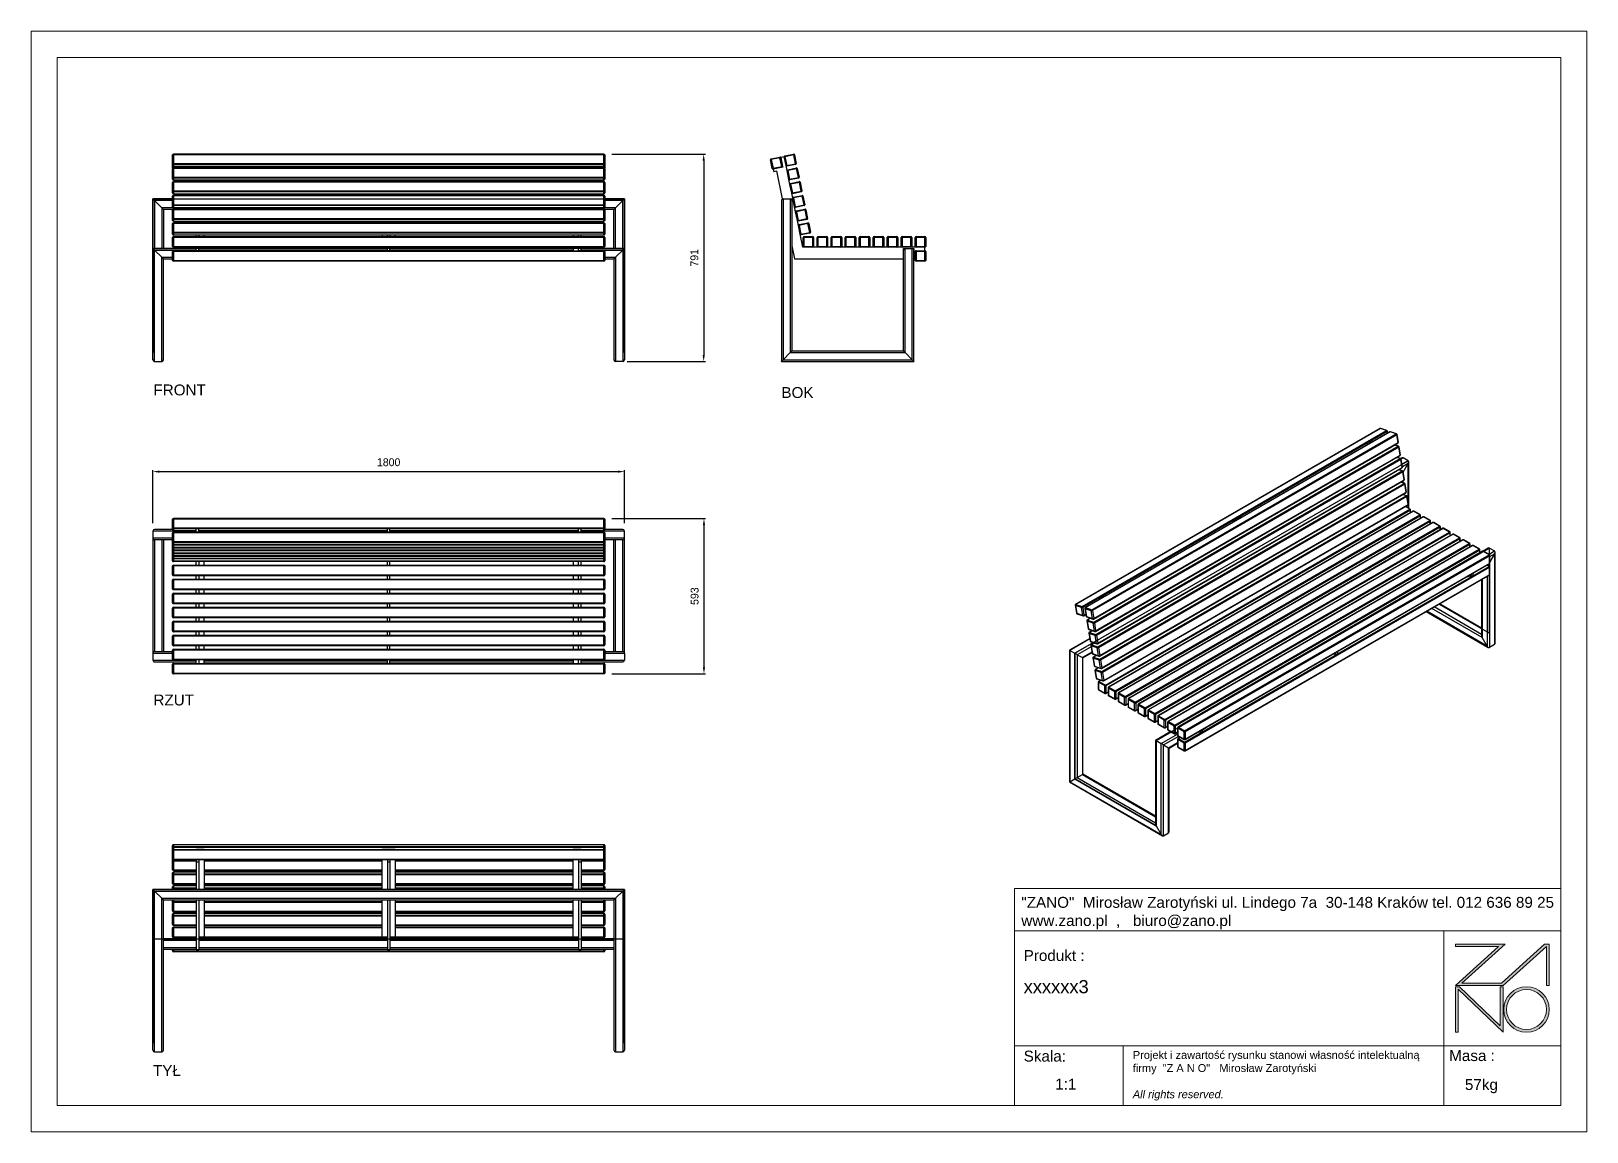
# Model space of a CAD drawing. Header units: millimetres. Extents: x 692 to 6632, y -3502 to 698.
import ezdxf

# ---------------------------------------------------------------- set-up
doc = ezdxf.new("R2010")
doc.units = ezdxf.units.MM
doc.header["$PDSIZE"] = -1
doc.layers.add('tabelka', color=155, linetype='Continuous')
doc.layers.add('WYMIAR', color=96, linetype='Continuous')
doc.dimstyles.new('1-1', dxfattribs={"dimtxt": 30, "dimasz": 25, "dimexe": 6.25, "dimexo": 30, "dimgap": 20.625, "dimtad": 1, "dimdec": 1, "dimtxsty": 'Standard', "dimcen": 0, "dimclrd": 2, "dimclre": 2, "dimclrt": 2, "dimadec": 0, "dimazin": 0, "dimtfac": 1, "dimtdec": 1, "dimtmove": 0, "dimatfit": 3, "dimfxl": 0, "dimarcsym": 0})

msp = doc.modelspace()

# ---------------------------------------------------------------- texts
at = {"layer": 'WYMIAR', "char_height": 41.5951, "width": 196.5247, "attachment_point": 1}
for s, insert in [('{\\f@Arial Unicode MS|b0|i0|c238|p34;FRONT}', (1158.69, -650.7)), ('{\\f@Arial Unicode MS|b0|i0|c238|p34;BOK}', (3556.31, -660.61)), ('{\\f@Arial Unicode MS|b0|i0|c238|p34;RZUT}', (1158.69, -1833.71)), ('{\\f@Arial Unicode MS|b0|i0|c238|p34;TYŁ}', (1156.82, -3247.71))]:
    msp.add_mtext(s, dxfattribs=dict(at, insert=insert))

# ---------------------------------------------------------------- blocks, each defined once
blk = doc.blocks.new('zano')
at = {"layer": 'Defpoints', "lineweight": 5}
for points in [[(6270.2, 3716.2), (6270.2, 3707.4), (6434.8, 3707.4), (6270.2, 3558.4), (6452.4, 3558.4), (6617.9, 3708.2), (6617.9, 3558.4), (6628.6, 3558.4), (6628.6, 3716.2), (6610.7, 3716.2), (6446.1, 3567.2), (6295.4, 3567.2), (6459.9, 3716.2), (6270.2, 3716.2), (6270.2, 3707.4)], [(6270.2, 3554.4), (6286.2, 3554.4), (6441.7, 3405.6), (6441.7, 3554.4), (6452.4, 3554.4), (6452.4, 3380.5), (6281, 3544.6), (6281, 3380.5), (6270.2, 3380.5)]]:
    blk.add_hatch(color=251, dxfattribs=at).paths.add_polyline_path(points)
h = blk.add_hatch(color=251, dxfattribs=at)
h.paths.add_polyline_path([(6454.7, 3467.4, 1), (6628.6, 3467.4, 1)])
h.paths.add_polyline_path([(6617.9, 3467.4, -1), (6465.4, 3467.4, -1)], flags=16)
at = {"layer": 'Defpoints', "color": 251, "lineweight": 5}
blk.add_lwpolyline([(6434.8, 3707.4), (6270.2, 3558.4), (6452.4, 3558.4), (6617.9, 3708.2), (6617.9, 3558.4), (6628.6, 3558.4), (6628.6, 3716.2), (6610.7, 3716.2), (6446.1, 3567.2), (6295.4, 3567.2), (6459.9, 3716.2), (6270.2, 3716.2), (6270.2, 3707.4), (6432.1, 3707.4)], dxfattribs=at)
for points in [[(6270.2, 3716.2), (6270.2, 3707.4), (6434.8, 3707.4), (6270.2, 3558.4), (6452.4, 3558.4), (6617.9, 3708.2), (6617.9, 3558.4), (6628.6, 3558.4), (6628.6, 3716.2), (6610.7, 3716.2), (6446.1, 3567.2), (6295.4, 3567.2), (6459.9, 3716.2), (6270.2, 3716.2), (6270.2, 3707.4)], [(6270.2, 3554.4), (6286.2, 3554.4), (6441.7, 3405.6), (6441.7, 3554.4), (6452.4, 3554.4), (6452.4, 3380.5), (6281, 3544.6), (6281, 3380.5), (6270.2, 3380.5)]]:
    blk.add_lwpolyline(points, close=True, dxfattribs=at)
for radius in [87, 76.3]:
    blk.add_circle((6541.7, 3467.4), radius, dxfattribs=at)
blk = doc.blocks.new('TABELA')
at = {"layer": 'tabelka', "lineweight": 5}
for p, q in [((4587.4, 3929.4), (6672.4, 3929.4)), ((4587.4, 3767.6), (4587.4, 3929.4)), ((4587.4, 3929.4), (6672.4, 3929.4)), ((6226.5, 3767.6), (6226.5, 3329)), ((4587.4, 3329), (6672.4, 3329)), ((5001.6, 3329), (5001.6, 3100.4)), ((6226.5, 3329), (6226.5, 3100.4))]:
    blk.add_line(p, q, dxfattribs=at)
blk.add_lwpolyline([(4587.4, 3767.6), (6672.4, 3767.6), (6672.4, 3100.4), (4587.4, 3100.4)], close=True, dxfattribs=at)
blk.add_blockref('zano', (0, 0))
at = {"layer": 'tabelka', "lineweight": 5, "attachment_point": 1}
for s, insert, char_height, width in [('{\\fArial|b0|i0|c238|p34;"ZANO"  Mirosław Zarotyński ul. Lindego 7a  30-148 Kraków tel. 012 636 89 25\\Pwww.zano.pl  ,   biuro@zano.pl}', (4613, 3896.9), 41.595, 2040.38), ('{\\fArial|b0|i0|c238|p34;Produkt : }', (4622, 3694.1), 41.595, 265.273), ('{\\fArial|b0|i0|c238|p34;xxxxxx3}', (4622, 3579.5), 50, 927.675), ('{\\fArial|b0|i0|c238|p34;Skala: }', (4622, 3310.3), 41.595, 191.675), ('{\\fArial|b0|i0|c238|p34;Masa :}', (6246.7, 3312.2), 41.595, 200.457), ('{\\fArial|b0|i0|c238|p34;1:1}', (4742.5, 3203.5), 41.595, 42.482), ('{\\fArial|b0|i0|c238|p34;57kg}', (6306.7, 3201.8), 41.595, 42.482)]:
    blk.add_mtext(s, dxfattribs=dict(at, insert=insert, char_height=char_height, width=width))
at = {"layer": 'tabelka', "color": 1, "lineweight": 5, "insert": (5038.9, 3308.9), "char_height": 30, "width": 1186.12, "attachment_point": 1}
blk.add_mtext('{\\fArial|b0|i0|c0|p34;Projekt i zawartość rysunku stanowi własność intelektualną firmy \\fArial|b0|i0|c238|p34; "Z A N O"   Mirosław Zarotyński\\fArial|b0|i1|c238|p34;\\P\\PAll rights reserved.}', dxfattribs=at)
blk = doc.blocks.new('bok')
for p, q in [((-192.8, 1691), (-199.7, 1724.2)), ((-197.3, 1727.8), (-164.1, 1734.7)), ((-163.4, 1731.7), (-196.7, 1724.9)), ((-196.7, 1724.9), (-189.8, 1691.6)), ((-156.6, 1698.4), (-163.4, 1731.7)), ((-147.3, 1735.1), (-160.5, 1732.3)), ((-160.5, 1732.4), (-153.6, 1699.1)), ((-147.3, 1735.1), (-151.2, 1734.3)), ((-151.2, 1734.3), (-151.2, 1734.2)), ((-140.4, 1701.8), (-147.3, 1735.1)), ((-145, 1738.6), (-111.7, 1745.5)), ((-111.1, 1742.6), (-144.3, 1735.7)), ((-144.3, 1735.7), (-137.5, 1702.4)), ((-104.2, 1709.3), (-111.1, 1742.6)), ((-108.1, 1743.2), (-101.2, 1709.9)), ((-189.8, 1691.6), (-156.6, 1698.4)), ((-153, 1696.1), (-189.2, 1688.6)), ((-155.9, 1695.5), (-189.2, 1688.6)), ((-189.2, 1688.6), (-187.4, 1679.6)), ((-187.4, 1679.6), (-177.1, 1681.7)), ((-177.1, 1681.7), (-154.9, 1574.6)), ((-153.6, 1699.1), (-153, 1696.1)), ((-136.4, 1682.7), (-140.4, 1701.8)), ((-137.5, 1702.4), (-104.2, 1709.3)), ((-103.6, 1706.4), (-136.8, 1699.5)), ((-129.6, 1649.4), (-136.4, 1682.7)), ((-134.1, 1686.2), (-100.8, 1693.1)), ((-100.2, 1690.2), (-133.5, 1683.3)), ((-133.5, 1683.3), (-126.6, 1650)), ((-93.3, 1656.9), (-100.2, 1690.2)), ((-97.3, 1690.8), (-90.4, 1657.5)), ((-125.6, 1630.3), (-129.6, 1649.4)), ((-126.6, 1650), (-93.3, 1656.9)), ((-92.7, 1654), (-126, 1647.1)), ((-118.7, 1597), (-125.6, 1630.3)), ((-123.3, 1633.9), (-90, 1640.7)), ((-89.4, 1637.8), (-122.7, 1630.9)), ((-122.7, 1630.9), (-115.8, 1597.6)), ((-115.8, 1597.6), (-82.5, 1604.5)), ((-82.5, 1604.5), (-89.4, 1637.8)), ((-86.4, 1638.4), (-79.5, 1605.1)), ((-158, 1568.2), (-158, 954.6)), ((-154.9, 1574.6), (-151.6, 1574.6)), ((-151.6, 1574.6), (-151.6, 961)), ((-151.6, 1574.6), (-124.4, 1574.6)), ((-124.4, 1574.6), (-117.9, 1574.6)), ((-124.4, 1574.6), (-124.4, 988.2)), ((-114.8, 1577.9), (-118.7, 1597)), ((-118.2, 1574.6), (-117.9, 1573.6)), ((-118, 1568.2), (-118, 994.6)), ((-117.9, 1574.6), (-117.9, 1534.7)), ((-81.9, 1601.6), (-115.2, 1594.7)), ((-107.9, 1544.6), (-114.8, 1577.9)), ((-112.4, 1581.5), (-79.1, 1588.4)), ((-78.5, 1585.4), (-111.8, 1578.5)), ((-111.8, 1578.5), (-104.9, 1545.2)), ((-103.9, 1525.5), (-107.9, 1544.6)), ((-104.9, 1545.2), (-71.6, 1552.1)), ((-71, 1549.2), (-104.3, 1542.3)), ((-71.6, 1552.1), (-78.5, 1585.4)), ((-75.6, 1586), (-68.7, 1552.7)), ((-117.9, 1534.7), (-118, 1534.7)), ((-97, 1492.2), (-103.9, 1525.5)), ((-101.6, 1529.1), (-68.3, 1536)), ((-67.7, 1533), (-101, 1526.1)), ((-101, 1526.1), (-94.1, 1492.8)), ((-93.1, 1473.1), (-97, 1492.2)), ((-94.1, 1492.8), (-60.8, 1499.7)), ((-60.2, 1496.8), (-93.5, 1489.9)), ((-60.8, 1499.7), (-67.7, 1533)), ((-64.7, 1533.6), (-57.8, 1500.3)), ((-86.2, 1439.8), (-93.1, 1473.1)), ((-90.7, 1476.7), (-57.4, 1483.6)), ((-56.8, 1480.6), (-90.1, 1473.7)), ((-90.1, 1473.7), (-83.2, 1440.5)), ((-76, 1390.8), (-86.2, 1439.8)), ((-83.2, 1440.5), (-49.9, 1447.3)), ((-49.3, 1444.4), (-82.6, 1437.5)), ((-74.9, 1427.8), (-71.9, 1427.8)), ((-74.9, 1393.8), (-74.9, 1427.8)), ((-71.9, 1430.8), (-71.9, 1427.8)), ((-71.9, 1430.8), (-37.9, 1430.8)), ((-37.9, 1427.8), (-71.9, 1427.8)), ((-71.9, 1427.8), (-71.9, 1393.8)), ((-49.9, 1447.3), (-56.8, 1480.6)), ((-53.9, 1481.2), (-47, 1448)), ((-37.9, 1430.8), (-37.9, 1427.8)), ((-37.9, 1393.8), (-37.9, 1427.8)), ((-37.9, 1427.8), (-34.9, 1427.8)), ((-34.9, 1427.8), (-34.9, 1393.8)), ((-21.4, 1393.8), (-21.4, 1427.8)), ((-21.4, 1427.8), (-18.4, 1427.8)), ((-18.4, 1430.8), (15.6, 1430.8)), ((-18.4, 1430.8), (-18.4, 1427.8)), ((15.6, 1427.8), (-18.4, 1427.8)), ((-18.4, 1427.8), (-18.4, 1393.8)), ((15.6, 1430.8), (15.6, 1427.8)), ((15.6, 1393.8), (15.6, 1427.8)), ((15.6, 1427.8), (18.6, 1427.8)), ((18.6, 1427.8), (18.6, 1393.8)), ((32.1, 1393.8), (32.1, 1427.8)), ((32.1, 1427.8), (35.1, 1427.8)), ((35.1, 1430.8), (69.1, 1430.8)), ((35.1, 1430.8), (35.1, 1427.8)), ((69.1, 1427.8), (35.1, 1427.8)), ((35.1, 1427.8), (35.1, 1393.8)), ((69.1, 1430.8), (69.1, 1427.8)), ((69.1, 1393.8), (69.1, 1427.8)), ((69.1, 1427.8), (72.1, 1427.8)), ((72.1, 1427.8), (72.1, 1393.8)), ((85.6, 1427.8), (88.6, 1427.8)), ((85.6, 1393.8), (85.6, 1427.8)), ((88.6, 1430.8), (122.6, 1430.8)), ((88.6, 1430.8), (88.6, 1427.8)), ((122.6, 1427.8), (88.6, 1427.8)), ((88.6, 1427.8), (88.6, 1393.8)), ((122.6, 1430.8), (122.6, 1427.8)), ((122.6, 1393.8), (122.6, 1427.8)), ((122.6, 1427.8), (125.6, 1427.8)), ((125.6, 1427.8), (125.6, 1393.8)), ((139.1, 1393.8), (139.1, 1427.8)), ((139.1, 1427.8), (142.1, 1427.8)), ((142.1, 1430.8), (176.1, 1430.8)), ((142.1, 1430.8), (142.1, 1427.8)), ((176.1, 1427.8), (142.1, 1427.8)), ((142.1, 1427.8), (142.1, 1393.8)), ((176.1, 1430.8), (176.1, 1427.8)), ((176.1, 1393.8), (176.1, 1427.8)), ((176.1, 1427.8), (179.1, 1427.8)), ((179.1, 1427.8), (179.1, 1393.8)), ((192.6, 1393.8), (192.6, 1427.8)), ((192.6, 1427.8), (195.6, 1427.8)), ((195.6, 1430.8), (229.6, 1430.8)), ((195.6, 1430.8), (195.6, 1427.8)), ((195.6, 1427.8), (195.6, 1393.8)), ((229.6, 1427.8), (195.6, 1427.8)), ((229.6, 1430.8), (229.6, 1427.8)), ((229.6, 1393.8), (229.6, 1427.8)), ((229.6, 1427.8), (232.6, 1427.8)), ((232.6, 1427.8), (232.6, 1393.8)), ((246.1, 1427.8), (249.1, 1427.8)), ((246.1, 1393.8), (246.1, 1427.8)), ((249.1, 1430.8), (283.1, 1430.8)), ((249.1, 1430.8), (249.1, 1427.8)), ((283.1, 1427.8), (249.1, 1427.8)), ((249.1, 1427.8), (249.1, 1393.8)), ((283.1, 1430.8), (283.1, 1427.8)), ((283.1, 1393.8), (283.1, 1427.8)), ((283.1, 1427.8), (286.1, 1427.8)), ((286.1, 1427.8), (286.1, 1393.8)), ((299.6, 1393.8), (299.6, 1427.8)), ((299.6, 1427.8), (302.6, 1427.8)), ((302.6, 1430.8), (336.6, 1430.8)), ((302.6, 1430.8), (302.6, 1427.8)), ((336.6, 1427.8), (302.6, 1427.8)), ((302.6, 1427.8), (302.6, 1393.8)), ((336.6, 1430.8), (336.6, 1427.8)), ((336.6, 1393.8), (336.6, 1427.8)), ((336.6, 1427.8), (339.6, 1427.8)), ((339.6, 1427.8), (339.6, 1393.8)), ((353.1, 1393.8), (353.1, 1427.8)), ((353.1, 1427.8), (356.1, 1427.8)), ((356.1, 1430.8), (390.1, 1430.8)), ((356.1, 1430.8), (356.1, 1427.8)), ((356.1, 1427.8), (356.1, 1393.8)), ((390.1, 1427.8), (356.1, 1427.8)), ((390.1, 1430.8), (390.1, 1427.8)), ((390.1, 1393.8), (390.1, 1427.8)), ((390.1, 1427.8), (393.1, 1427.8)), ((393.1, 1427.8), (393.1, 1393.8)), ((-118, 1396.2), (-107.6, 1345.8)), ((-71.9, 1390.8), (-76, 1390.8)), ((-71.9, 1393.8), (-74.9, 1393.8)), ((-71.9, 1393.8), (-71.9, 1390.8)), ((-71.9, 1393.8), (-37.9, 1393.8)), ((-37.9, 1390.8), (-71.9, 1390.8)), ((-37.9, 1393.8), (-37.9, 1390.8)), ((-34.9, 1393.8), (-37.9, 1393.8)), ((-18.4, 1390.8), (-37.9, 1390.8)), ((-18.4, 1393.8), (-21.4, 1393.8)), ((-18.4, 1393.8), (15.6, 1393.8)), ((-18.4, 1393.8), (-18.4, 1390.8)), ((15.6, 1390.8), (-18.4, 1390.8)), ((15.6, 1393.8), (15.6, 1390.8)), ((18.6, 1393.8), (15.6, 1393.8)), ((35.1, 1390.8), (15.6, 1390.8)), ((35.1, 1393.8), (32.1, 1393.8)), ((35.1, 1393.8), (69.1, 1393.8)), ((35.1, 1393.8), (35.1, 1390.8)), ((69.1, 1390.8), (35.1, 1390.8)), ((69.1, 1393.8), (69.1, 1390.8)), ((72.1, 1393.8), (69.1, 1393.8)), ((88.6, 1390.8), (69.1, 1390.8)), ((88.6, 1393.8), (85.6, 1393.8)), ((88.6, 1393.8), (122.6, 1393.8)), ((88.6, 1393.8), (88.6, 1390.8)), ((122.6, 1390.8), (88.6, 1390.8)), ((122.6, 1393.8), (122.6, 1390.8)), ((125.6, 1393.8), (122.6, 1393.8)), ((142.1, 1390.8), (122.6, 1390.8)), ((142.1, 1393.8), (139.1, 1393.8)), ((142.1, 1393.8), (142.1, 1390.8)), ((142.1, 1393.8), (176.1, 1393.8)), ((176.1, 1390.8), (142.1, 1390.8)), ((179.1, 1393.8), (176.1, 1393.8)), ((176.1, 1393.8), (176.1, 1390.8)), ((195.6, 1390.8), (176.1, 1390.8)), ((195.6, 1393.8), (192.6, 1393.8)), ((195.6, 1393.8), (229.6, 1393.8)), ((195.6, 1393.8), (195.6, 1390.8)), ((229.6, 1390.8), (195.6, 1390.8)), ((229.6, 1393.8), (229.6, 1390.8)), ((232.6, 1393.8), (229.6, 1393.8)), ((249.1, 1390.8), (229.6, 1390.8)), ((249.1, 1393.8), (246.1, 1393.8)), ((249.1, 1393.8), (283.1, 1393.8)), ((249.1, 1393.8), (249.1, 1390.8)), ((283.1, 1390.8), (249.1, 1390.8)), ((286.1, 1393.8), (283.1, 1393.8)), ((283.1, 1393.8), (283.1, 1390.8)), ((302.6, 1390.8), (283.1, 1390.8)), ((302.6, 1393.8), (299.6, 1393.8)), ((302.6, 1393.8), (302.6, 1390.8)), ((302.6, 1393.8), (336.6, 1393.8)), ((336.6, 1390.8), (302.6, 1390.8)), ((307.7, 1385.8), (314.1, 1385.8)), ((307.7, 1379.4), (307.7, 1385.8)), ((307.7, 994.6), (307.7, 1379.4)), ((314.1, 988.2), (314.1, 1385.8)), ((314.1, 1385.8), (341.3, 1385.8)), ((339.6, 1393.8), (336.6, 1393.8)), ((336.6, 1393.8), (336.6, 1390.8)), ((356.1, 1390.8), (336.6, 1390.8)), ((341.3, 1385.8), (347.7, 1385.8)), ((341.3, 961), (341.3, 1385.8)), ((347.7, 1385.8), (347.7, 1379.4)), ((347.7, 954.6), (347.7, 1379.4)), ((356.1, 1393.8), (353.1, 1393.8)), ((353.1, 1374.3), (353.1, 1377.3)), ((353.1, 1377.3), (356.1, 1377.3)), ((353.1, 1340.3), (353.1, 1374.3)), ((356.1, 1374.3), (353.1, 1374.3)), ((356.1, 1393.8), (390.1, 1393.8)), ((356.1, 1393.8), (356.1, 1390.8)), ((390.1, 1390.8), (356.1, 1390.8)), ((356.1, 1374.3), (356.1, 1377.3)), ((356.1, 1377.3), (390.1, 1377.3)), ((356.1, 1374.3), (356.1, 1340.3)), ((390.1, 1374.3), (356.1, 1374.3)), ((390.1, 1393.8), (390.1, 1390.8)), ((393.1, 1393.8), (390.1, 1393.8)), ((390.1, 1377.3), (390.1, 1390.8)), ((390.1, 1374.3), (390.1, 1377.3)), ((390.1, 1374.3), (393.1, 1374.3)), ((390.1, 1340.3), (390.1, 1374.3)), ((393.1, 1374.3), (393.1, 1340.3)), ((-107.6, 1345.8), (307.7, 1345.8)), ((347.7, 1345.8), (353.1, 1345.8)), ((353.1, 1340.3), (356.1, 1340.3)), ((356.1, 1337.3), (356.1, 1340.3)), ((356.1, 1340.3), (390.1, 1340.3)), ((390.1, 1337.3), (356.1, 1337.3)), ((390.1, 1337.3), (390.1, 1340.3)), ((393.1, 1340.3), (390.1, 1340.3)), ((-158, 954.6), (347.7, 954.6)), ((-151.6, 961), (-124.4, 988.2)), ((-151.6, 961), (341.3, 961)), ((-124.4, 988.2), (314.1, 988.2)), ((-118, 994.6), (307.7, 994.6)), ((314.1, 988.2), (341.3, 961))]:
    blk.add_line(p, q)
at = {"flags": 128}
for points in [[(-199.7, 1724.2), (-199.6, 1724.3), (-199.5, 1724.3), (-199.2, 1724.3), (-198.8, 1724.4), (-198.4, 1724.5), (-197.9, 1724.6), (-197.3, 1724.7), (-196.7, 1724.9)], [(-197.3, 1727.8), (-197.3, 1727.7), (-197.3, 1727.6), (-197.2, 1727.3), (-197.2, 1726.9), (-197.1, 1726.5), (-197, 1726), (-196.9, 1725.4), (-196.7, 1724.9)], [(-164.1, 1734.7), (-164, 1734.6), (-164, 1734.5), (-163.9, 1734.2), (-163.9, 1733.8), (-163.8, 1733.4), (-163.7, 1732.9), (-163.6, 1732.3), (-163.4, 1731.7)], [(-163.4, 1731.7), (-162.9, 1731.9), (-162.3, 1732), (-161.8, 1732.1), (-161.4, 1732.2), (-161, 1732.2), (-160.7, 1732.3), (-160.6, 1732.3), (-160.5, 1732.4)], [(-144.3, 1735.7), (-144.9, 1735.6), (-145.5, 1735.5), (-146, 1735.4), (-146.4, 1735.3), (-146.8, 1735.2), (-147.1, 1735.1), (-147.2, 1735.1), (-147.3, 1735.1)], [(-144.3, 1735.7), (-144.5, 1736.3), (-144.6, 1736.8), (-144.7, 1737.3), (-144.8, 1737.8), (-144.9, 1738.1), (-144.9, 1738.4), (-144.9, 1738.6), (-145, 1738.6)], [(-111.1, 1742.6), (-111.2, 1743.2), (-111.3, 1743.7), (-111.4, 1744.2), (-111.5, 1744.7), (-111.6, 1745), (-111.6, 1745.3), (-111.7, 1745.5), (-111.7, 1745.5)], [(-111.1, 1742.6), (-110.5, 1742.7), (-109.9, 1742.8), (-109.4, 1742.9), (-109, 1743), (-108.6, 1743.1), (-108.3, 1743.1), (-108.2, 1743.2), (-108.1, 1743.2)], [(-189.8, 1691.6), (-190.4, 1691.4), (-191, 1691.3), (-191.5, 1691.2), (-191.9, 1691.1), (-192.3, 1691.1), (-192.6, 1691), (-192.7, 1691), (-192.8, 1691)], [(-189.8, 1691.6), (-189.7, 1691), (-189.6, 1690.4), (-189.5, 1689.9), (-189.4, 1689.5), (-189.3, 1689.1), (-189.3, 1688.8), (-189.2, 1688.7), (-189.2, 1688.6)], [(-153.6, 1699.1), (-153.7, 1699), (-153.8, 1699), (-154.1, 1699), (-154.5, 1698.9), (-154.9, 1698.8), (-155.4, 1698.7), (-156, 1698.6), (-156.6, 1698.4)], [(-156.6, 1698.4), (-156.4, 1697.9), (-156.3, 1697.3), (-156.2, 1696.8), (-156.1, 1696.4), (-156, 1696), (-156, 1695.7), (-156, 1695.6), (-155.9, 1695.5)], [(-140.4, 1701.8), (-140.3, 1701.8), (-140.2, 1701.8), (-139.9, 1701.9), (-139.5, 1702), (-139.1, 1702.1), (-138.6, 1702.2), (-138, 1702.3), (-137.5, 1702.4)], [(-136.8, 1699.5), (-136.9, 1699.5), (-136.9, 1699.7), (-137, 1700), (-137, 1700.3), (-137.1, 1700.8), (-137.2, 1701.3), (-137.3, 1701.8), (-137.5, 1702.4)], [(-133.5, 1683.3), (-134.1, 1683.2), (-134.6, 1683.1), (-135.1, 1683), (-135.6, 1682.9), (-135.9, 1682.8), (-136.2, 1682.7), (-136.4, 1682.7), (-136.4, 1682.7)], [(-133.5, 1683.3), (-133.6, 1683.9), (-133.7, 1684.4), (-133.8, 1684.9), (-133.9, 1685.4), (-134, 1685.7), (-134.1, 1686), (-134.1, 1686.2), (-134.1, 1686.2)], [(-101.2, 1709.9), (-101.3, 1709.9), (-101.4, 1709.9), (-101.7, 1709.8), (-102.1, 1709.7), (-102.5, 1709.6), (-103, 1709.5), (-103.6, 1709.4), (-104.2, 1709.3)], [(-103.6, 1706.4), (-103.6, 1706.4), (-103.6, 1706.6), (-103.7, 1706.9), (-103.7, 1707.2), (-103.8, 1707.7), (-103.9, 1708.2), (-104, 1708.7), (-104.2, 1709.3)], [(-100.2, 1690.2), (-100.3, 1690.8), (-100.4, 1691.3), (-100.5, 1691.8), (-100.6, 1692.3), (-100.7, 1692.6), (-100.8, 1692.9), (-100.8, 1693.1), (-100.8, 1693.1)], [(-100.2, 1690.2), (-99.6, 1690.3), (-99.1, 1690.4), (-98.6, 1690.5), (-98.1, 1690.6), (-97.8, 1690.7), (-97.5, 1690.8), (-97.3, 1690.8), (-97.3, 1690.8)], [(-129.6, 1649.4), (-129.5, 1649.4), (-129.3, 1649.5), (-129.1, 1649.5), (-128.7, 1649.6), (-128.2, 1649.7), (-127.7, 1649.8), (-127.2, 1649.9), (-126.6, 1650)], [(-126, 1647.1), (-126, 1647.1), (-126.1, 1647.3), (-126.1, 1647.6), (-126.2, 1647.9), (-126.3, 1648.4), (-126.4, 1648.9), (-126.5, 1649.4), (-126.6, 1650)], [(-122.7, 1630.9), (-123.2, 1630.8), (-123.8, 1630.7), (-124.3, 1630.6), (-124.7, 1630.5), (-125.1, 1630.4), (-125.4, 1630.4), (-125.5, 1630.3), (-125.6, 1630.3)], [(-122.7, 1630.9), (-122.8, 1631.5), (-122.9, 1632), (-123, 1632.5), (-123.1, 1633), (-123.2, 1633.4), (-123.2, 1633.6), (-123.3, 1633.8), (-123.3, 1633.9)], [(-90.4, 1657.5), (-90.4, 1657.5), (-90.6, 1657.5), (-90.9, 1657.4), (-91.2, 1657.3), (-91.7, 1657.2), (-92.2, 1657.1), (-92.7, 1657), (-93.3, 1656.9)], [(-92.7, 1654), (-92.7, 1654), (-92.8, 1654.2), (-92.8, 1654.5), (-92.9, 1654.8), (-93, 1655.3), (-93.1, 1655.8), (-93.2, 1656.3), (-93.3, 1656.9)], [(-89.4, 1637.8), (-89.5, 1638.4), (-89.6, 1638.9), (-89.7, 1639.4), (-89.8, 1639.9), (-89.9, 1640.3), (-89.9, 1640.5), (-90, 1640.7), (-90, 1640.7)], [(-89.4, 1637.8), (-88.8, 1637.9), (-88.2, 1638), (-87.7, 1638.1), (-87.3, 1638.2), (-86.9, 1638.3), (-86.7, 1638.4), (-86.5, 1638.4), (-86.4, 1638.4)], [(-79.5, 1605.1), (-79.6, 1605.1), (-79.8, 1605.1), (-80, 1605), (-80.4, 1604.9), (-80.8, 1604.9), (-81.4, 1604.7), (-81.9, 1604.6), (-82.5, 1604.5)], [(-81.9, 1601.6), (-81.9, 1601.6), (-81.9, 1601.8), (-82, 1602.1), (-82, 1602.4), (-82.1, 1602.9), (-82.2, 1603.4), (-82.4, 1603.9), (-82.5, 1604.5)], [(-118.7, 1597), (-118.7, 1597), (-118.5, 1597.1), (-118.2, 1597.1), (-117.8, 1597.2), (-117.4, 1597.3), (-116.9, 1597.4), (-116.3, 1597.5), (-115.8, 1597.6)], [(-115.2, 1594.7), (-115.2, 1594.7), (-115.2, 1594.9), (-115.3, 1595.2), (-115.3, 1595.5), (-115.4, 1596), (-115.5, 1596.5), (-115.7, 1597.1), (-115.8, 1597.6)], [(-111.8, 1578.5), (-112.4, 1578.4), (-112.9, 1578.3), (-113.4, 1578.2), (-113.9, 1578.1), (-114.3, 1578), (-114.5, 1578), (-114.7, 1577.9), (-114.8, 1577.9)], [(-111.8, 1578.5), (-111.9, 1579.1), (-112, 1579.7), (-112.2, 1580.2), (-112.2, 1580.6), (-112.3, 1581), (-112.4, 1581.2), (-112.4, 1581.4), (-112.4, 1581.5)], [(-107.9, 1544.6), (-107.8, 1544.6), (-107.6, 1544.7), (-107.4, 1544.7), (-107, 1544.8), (-106.6, 1544.9), (-106, 1545), (-105.5, 1545.1), (-104.9, 1545.2)], [(-104.3, 1542.3), (-104.3, 1542.4), (-104.4, 1542.5), (-104.4, 1542.8), (-104.5, 1543.2), (-104.6, 1543.6), (-104.7, 1544.1), (-104.8, 1544.7), (-104.9, 1545.2)], [(-78.5, 1585.4), (-78.6, 1586), (-78.8, 1586.5), (-78.9, 1587.1), (-79, 1587.5), (-79, 1587.9), (-79.1, 1588.1), (-79.1, 1588.3), (-79.1, 1588.4)], [(-78.5, 1585.4), (-77.9, 1585.5), (-77.4, 1585.7), (-76.9, 1585.8), (-76.4, 1585.8), (-76.1, 1585.9), (-75.8, 1586), (-75.6, 1586), (-75.6, 1586)], [(-68.7, 1552.7), (-68.7, 1552.7), (-68.9, 1552.7), (-69.2, 1552.6), (-69.6, 1552.6), (-70, 1552.5), (-70.5, 1552.4), (-71.1, 1552.2), (-71.6, 1552.1)], [(-71, 1549.2), (-71, 1549.2), (-71.1, 1549.4), (-71.1, 1549.7), (-71.2, 1550), (-71.3, 1550.5), (-71.4, 1551), (-71.5, 1551.6), (-71.6, 1552.1)], [(-101, 1526.1), (-101.5, 1526), (-102.1, 1525.9), (-102.6, 1525.8), (-103, 1525.7), (-103.4, 1525.6), (-103.7, 1525.6), (-103.9, 1525.5), (-103.9, 1525.5)], [(-101, 1526.1), (-101.1, 1526.7), (-101.2, 1527.3), (-101.3, 1527.8), (-101.4, 1528.2), (-101.5, 1528.6), (-101.5, 1528.9), (-101.6, 1529), (-101.6, 1529.1)], [(-97, 1492.2), (-97, 1492.2), (-96.8, 1492.3), (-96.5, 1492.3), (-96.2, 1492.4), (-95.7, 1492.5), (-95.2, 1492.6), (-94.7, 1492.7), (-94.1, 1492.8)], [(-93.5, 1489.9), (-93.5, 1490), (-93.5, 1490.1), (-93.6, 1490.4), (-93.7, 1490.8), (-93.7, 1491.2), (-93.8, 1491.7), (-94, 1492.3), (-94.1, 1492.8)], [(-67.7, 1533), (-67.8, 1533.6), (-67.9, 1534.2), (-68, 1534.7), (-68.1, 1535.1), (-68.2, 1535.5), (-68.2, 1535.7), (-68.3, 1535.9), (-68.3, 1536)], [(-67.7, 1533), (-67.1, 1533.1), (-66.6, 1533.3), (-66, 1533.4), (-65.6, 1533.5), (-65.2, 1533.5), (-65, 1533.6), (-64.8, 1533.6), (-64.7, 1533.6)], [(-57.8, 1500.3), (-57.9, 1500.3), (-58.1, 1500.3), (-58.3, 1500.2), (-58.7, 1500.2), (-59.2, 1500.1), (-59.7, 1500), (-60.2, 1499.9), (-60.8, 1499.7)], [(-60.2, 1496.8), (-60.2, 1496.9), (-60.2, 1497), (-60.3, 1497.3), (-60.4, 1497.7), (-60.4, 1498.1), (-60.6, 1498.6), (-60.7, 1499.2), (-60.8, 1499.7)], [(-90.1, 1473.7), (-90.7, 1473.6), (-91.3, 1473.5), (-91.8, 1473.4), (-92.2, 1473.3), (-92.6, 1473.2), (-92.8, 1473.2), (-93, 1473.2), (-93.1, 1473.1)], [(-90.1, 1473.7), (-90.2, 1474.3), (-90.4, 1474.9), (-90.5, 1475.4), (-90.6, 1475.8), (-90.6, 1476.2), (-90.7, 1476.5), (-90.7, 1476.6), (-90.7, 1476.7)], [(-86.2, 1439.8), (-86.1, 1439.9), (-86, 1439.9), (-85.7, 1439.9), (-85.3, 1440), (-84.9, 1440.1), (-84.4, 1440.2), (-83.8, 1440.3), (-83.2, 1440.5)], [(-82.6, 1437.5), (-82.6, 1437.6), (-82.7, 1437.7), (-82.7, 1438), (-82.8, 1438.4), (-82.9, 1438.8), (-83, 1439.3), (-83.1, 1439.9), (-83.2, 1440.5)], [(-56.8, 1480.6), (-57, 1481.2), (-57.1, 1481.8), (-57.2, 1482.3), (-57.3, 1482.7), (-57.3, 1483.1), (-57.4, 1483.4), (-57.4, 1483.5), (-57.4, 1483.6)], [(-56.8, 1480.6), (-56.3, 1480.8), (-55.7, 1480.9), (-55.2, 1481), (-54.8, 1481.1), (-54.4, 1481.1), (-54.1, 1481.2), (-54, 1481.2), (-53.9, 1481.2)], [(-47, 1448), (-47.1, 1447.9), (-47.2, 1447.9), (-47.5, 1447.9), (-47.9, 1447.8), (-48.3, 1447.7), (-48.8, 1447.6), (-49.4, 1447.5), (-49.9, 1447.3)], [(-49.3, 1444.4), (-49.3, 1444.5), (-49.4, 1444.6), (-49.4, 1444.9), (-49.5, 1445.3), (-49.6, 1445.7), (-49.7, 1446.2), (-49.8, 1446.8), (-49.9, 1447.3)], [(-158, 954.6), (-157.9, 954.8), (-157.5, 955.1), (-156.9, 955.7), (-156.1, 956.5), (-155.1, 957.5), (-154, 958.6), (-152.8, 959.8), (-151.6, 961)], [(-151.6, 961), (-152.8, 959.8), (-154, 958.6), (-155.1, 957.5), (-156.1, 956.5), (-156.9, 955.7), (-157.5, 955.1), (-157.9, 954.8), (-158, 954.6)], [(-124.4, 988.2), (-123.1, 989.5), (-121.9, 990.7), (-120.8, 991.8), (-119.9, 992.8), (-119.1, 993.6), (-118.5, 994.2), (-118.1, 994.5), (-118, 994.6)], [(-118, 994.6), (-118.1, 994.5), (-118.5, 994.2), (-119.1, 993.6), (-119.9, 992.8), (-120.8, 991.8), (-121.9, 990.7), (-123.1, 989.5), (-124.4, 988.2)], [(307.7, 994.6), (307.8, 994.5), (308.2, 994.2), (308.8, 993.6), (309.6, 992.8), (310.6, 991.8), (311.7, 990.7), (312.9, 989.5), (314.1, 988.2)], [(314.1, 988.2), (312.9, 989.5), (311.7, 990.7), (310.6, 991.8), (309.6, 992.8), (308.8, 993.6), (308.2, 994.2), (307.8, 994.5), (307.7, 994.6)], [(341.3, 961), (342.6, 959.8), (343.8, 958.6), (344.9, 957.5), (345.8, 956.5), (346.6, 955.7), (347.2, 955.1), (347.6, 954.8), (347.7, 954.6)], [(347.7, 954.6), (347.6, 954.7), (347.3, 955), (346.8, 955.5), (346.2, 956.1), (345.4, 956.9), (344.5, 957.8), (343.5, 958.9), (342.4, 959.9), (341.3, 961)]]:
    blk.add_lwpolyline(points, dxfattribs=at)
for centre, radius, start, end in [((-196.7, 1724.9), 3, 101.69437, 191.69437), ((-163.4, 1731.7), 3, 11.69437, 101.69437), ((-144.3, 1735.7), 3, 101.69437, 191.69437), ((-111.1, 1742.6), 3, 11.69437, 101.69437), ((-189.8, 1691.6), 3, 191.69437, 281.69437), ((-156.6, 1698.4), 3, 281.69437, 11.69437), ((-137.5, 1702.4), 3, 191.69437, 281.69437), ((-133.5, 1683.3), 3, 101.69437, 191.69437), ((-104.2, 1709.3), 3, 281.69437, 11.69437), ((-100.2, 1690.2), 3, 11.69437, 101.69437), ((-126.6, 1650), 3, 191.69437, 281.69437), ((-122.7, 1630.9), 3, 101.69437, 191.69437), ((-93.3, 1656.9), 3, 281.69437, 11.69437), ((-89.4, 1637.8), 3, 11.69437, 101.69437), ((-82.5, 1604.5), 3, 281.69437, 11.69437), ((-151.6, 1568.2), 6.4, 90, 180), ((-124.4, 1568.2), 6.4, 0, 90), ((-115.8, 1597.6), 3, 191.69437, 281.69437), ((-111.8, 1578.5), 3, 101.69437, 191.69437), ((-104.9, 1545.2), 3, 191.69437, 281.69437), ((-78.5, 1585.4), 3, 11.69437, 101.69437), ((-71.6, 1552.1), 3, 281.69437, 11.69437), ((-101, 1526.1), 3, 101.69437, 191.69437), ((-94.1, 1492.8), 3, 191.69437, 281.69437), ((-67.7, 1533), 3, 11.69437, 101.69437), ((-60.8, 1499.7), 3, 281.69437, 11.69437), ((-90.1, 1473.7), 3, 101.69437, 191.69437), ((-83.2, 1440.5), 3, 191.69437, 281.69437), ((-71.9, 1427.8), 3, 90, 180), ((-56.8, 1480.6), 3, 11.69437, 101.69437), ((-49.9, 1447.3), 3, 281.69437, 11.69437), ((-37.9, 1427.8), 3, 0, 90), ((-18.4, 1427.8), 3, 90, 180), ((15.6, 1427.8), 3, 0, 90), ((35.1, 1427.8), 3, 90, 180), ((69.1, 1427.8), 3, 0, 90), ((88.6, 1427.8), 3, 90, 180), ((122.6, 1427.8), 3, 0, 90), ((142.1, 1427.8), 3, 90, 180), ((176.1, 1427.8), 3, 0, 90), ((195.6, 1427.8), 3, 90, 180), ((229.6, 1427.8), 3, 0, 90), ((249.1, 1427.8), 3, 90, 180), ((283.1, 1427.8), 3, 0, 90), ((302.6, 1427.8), 3, 90, 180), ((336.6, 1427.8), 3, 0, 90), ((356.1, 1427.8), 3, 90, 180), ((390.1, 1427.8), 3, 0, 90), ((-71.9, 1393.8), 3, 180, 270), ((-37.9, 1393.8), 3, 270, 0), ((-18.4, 1393.8), 3, 180, 270), ((15.6, 1393.8), 3, 270, 0), ((35.1, 1393.8), 3, 180, 270), ((69.1, 1393.8), 3, 270, 0), ((88.6, 1393.8), 3, 180, 270), ((122.6, 1393.8), 3, 270, 0), ((142.1, 1393.8), 3, 180, 270), ((176.1, 1393.8), 3, 270, 0), ((195.6, 1393.8), 3, 180, 270), ((229.6, 1393.8), 3, 270, 0), ((249.1, 1393.8), 3, 180, 270), ((283.1, 1393.8), 3, 270, 0), ((302.6, 1393.8), 3, 180, 270), ((314.1, 1379.4), 6.4, 90, 180), ((336.6, 1393.8), 3, 270, 0), ((341.3, 1379.4), 6.4, 0, 90), ((356.1, 1393.8), 3, 180, 270), ((356.1, 1374.3), 3, 90, 180), ((390.1, 1393.8), 3, 270, 0), ((390.1, 1374.3), 3, 0, 90), ((356.1, 1340.3), 3, 180, 270), ((390.1, 1340.3), 3, 270, 0)]:
    blk.add_arc(centre, radius, start, end)
blk = doc.blocks.new('front')
for p, q in [((-2482.5, 1709.3), (-2482.5, 1742.6)), ((-835.5, 1745.6), (-2479.5, 1745.6)), ((-2479.5, 1743.2), (-2479.5, 1745.6)), ((-835.5, 1743.2), (-2479.5, 1743.2)), ((-2479.5, 1743.2), (-2479.5, 1709.9)), ((-835.5, 1743.2), (-835.5, 1745.6)), ((-835.5, 1709.9), (-835.5, 1743.2)), ((-832.5, 1742.6), (-832.5, 1709.3)), ((-2482.5, 1702.4), (-2482.5, 1709.3)), ((-2482.5, 1698.4), (-2482.5, 1702.4)), ((-2482.5, 1691.6), (-2482.5, 1698.4)), ((-2482.5, 1656.9), (-2482.5, 1690.2)), ((-2479.5, 1706.4), (-2479.5, 1709.9)), ((-2479.5, 1709.9), (-835.5, 1709.9)), ((-835.5, 1706.4), (-2479.5, 1706.4)), ((-2479.5, 1706.4), (-2479.5, 1699.5)), ((-2479.5, 1699.5), (-835.5, 1699.5)), ((-2479.5, 1699.4), (-2479.5, 1699.5)), ((-2479.5, 1699.4), (-835.5, 1699.4)), ((-2479.5, 1699.4), (-2479.5, 1699.1)), ((-2479.5, 1699.1), (-2479.5, 1695.5)), ((-2479.5, 1699.1), (-2392.5, 1699.1)), ((-2392.5, 1695.5), (-2479.5, 1695.5)), ((-2479.5, 1695.5), (-2479.5, 1693.2)), ((-835.5, 1693.2), (-2479.5, 1693.2)), ((-2479.5, 1690.8), (-2479.5, 1693.2)), ((-2479.5, 1690.8), (-2479.5, 1657.5)), ((-835.5, 1690.8), (-2479.5, 1690.8)), ((-2392.5, 1693.2), (-2392.5, 1699.4)), ((-2382.5, 1699.4), (-2382.5, 1693.2)), ((-2362.5, 1693.2), (-2362.5, 1699.4)), ((-2362.5, 1699.1), (-1682.5, 1699.1)), ((-1682.5, 1695.5), (-2362.5, 1695.5)), ((-1682.5, 1699.4), (-1682.5, 1693.2)), ((-1662.5, 1693.2), (-1662.5, 1699.4)), ((-1652.5, 1699.4), (-1652.5, 1693.2)), ((-1632.5, 1693.2), (-1632.5, 1699.4)), ((-1632.5, 1699.1), (-952.5, 1699.1)), ((-952.5, 1695.5), (-1632.5, 1695.5)), ((-952.5, 1699.4), (-952.5, 1693.2)), ((-932.5, 1693.2), (-932.5, 1699.4)), ((-922.5, 1693.2), (-922.5, 1699.4)), ((-922.5, 1699.1), (-835.5, 1699.1)), ((-835.5, 1695.5), (-922.5, 1695.5)), ((-835.5, 1706.4), (-835.5, 1709.9)), ((-835.5, 1699.5), (-835.5, 1706.4)), ((-835.5, 1699.4), (-835.5, 1699.5)), ((-835.5, 1699.1), (-835.5, 1699.4)), ((-835.5, 1699.1), (-835.5, 1695.5)), ((-835.5, 1693.2), (-835.5, 1695.5)), ((-835.5, 1690.8), (-835.5, 1693.2)), ((-835.5, 1657.5), (-835.5, 1690.8)), ((-832.5, 1709.3), (-832.5, 1702.4)), ((-832.5, 1702.4), (-832.5, 1698.4)), ((-832.5, 1698.4), (-832.5, 1691.6)), ((-832.5, 1690.2), (-832.5, 1656.9)), ((-2482.5, 1650), (-2482.5, 1656.9)), ((-2482.5, 1604.5), (-2482.5, 1637.8)), ((-2482.5, 1597.6), (-2482.5, 1604.5)), ((-2479.5, 1654), (-2479.5, 1657.5)), ((-2479.5, 1657.5), (-835.5, 1657.5)), ((-835.5, 1654), (-2479.5, 1654)), ((-2479.5, 1654), (-2479.5, 1647.1)), ((-2479.5, 1647.1), (-835.5, 1647.1)), ((-2479.5, 1647), (-2479.5, 1647.1)), ((-2479.5, 1647), (-835.5, 1647)), ((-835.5, 1640.8), (-2479.5, 1640.8)), ((-2479.5, 1638.4), (-2479.5, 1640.8)), ((-2479.5, 1638.4), (-2479.5, 1605.1)), ((-835.5, 1638.4), (-2479.5, 1638.4)), ((-2479.5, 1601.6), (-2479.5, 1605.1)), ((-2479.5, 1605.1), (-835.5, 1605.1)), ((-2392.5, 1640.8), (-2392.5, 1647)), ((-2382.5, 1647), (-2382.5, 1640.8)), ((-2362.5, 1640.8), (-2362.5, 1647)), ((-1682.5, 1647), (-1682.5, 1640.8)), ((-1662.5, 1640.8), (-1662.5, 1647)), ((-1652.5, 1647), (-1652.5, 1640.8)), ((-1632.5, 1640.8), (-1632.5, 1647)), ((-952.5, 1647), (-952.5, 1640.8)), ((-932.5, 1640.8), (-932.5, 1647)), ((-922.5, 1640.8), (-922.5, 1647)), ((-835.5, 1654), (-835.5, 1657.5)), ((-835.5, 1647.1), (-835.5, 1654)), ((-835.5, 1647), (-835.5, 1647.1)), ((-835.5, 1638.4), (-835.5, 1640.8)), ((-835.5, 1605.1), (-835.5, 1638.4)), ((-835.5, 1601.6), (-835.5, 1605.1)), ((-832.5, 1656.9), (-832.5, 1650)), ((-832.5, 1637.8), (-832.5, 1604.5)), ((-832.5, 1604.5), (-832.5, 1597.6)), ((-2557.5, 988.2), (-2557.5, 1574.6)), ((-2557.5, 1574.6), (-757.5, 1574.6)), ((-2557.5, 1574.6), (-2557.5, 1385.8)), ((-2482.5, 1574.6), (-2557.5, 1574.6)), ((-2551.1, 1568.2), (-2523.9, 1541)), ((-2551.1, 1568.2), (-2551.1, 1385.8)), ((-2482.5, 1568.2), (-2551.1, 1568.2)), ((-2482.5, 1552.1), (-2482.5, 1585.4)), ((-2482.5, 1545.2), (-2482.5, 1552.1)), ((-835.5, 1601.6), (-2479.5, 1601.6)), ((-2479.5, 1601.6), (-2479.5, 1594.7)), ((-2479.5, 1594.7), (-835.5, 1594.7)), ((-2479.5, 1594.6), (-2479.5, 1594.7)), ((-2479.5, 1594.6), (-835.5, 1594.6)), ((-835.5, 1588.4), (-2479.5, 1588.4)), ((-2479.5, 1586), (-2479.5, 1588.4)), ((-2479.5, 1586), (-2479.5, 1552.7)), ((-835.5, 1586), (-2479.5, 1586)), ((-2479.5, 1549.2), (-2479.5, 1552.7)), ((-2479.5, 1552.7), (-835.5, 1552.7)), ((-835.5, 1549.2), (-2479.5, 1549.2)), ((-2479.5, 1549.2), (-2479.5, 1542.3)), ((-2392.5, 1588.4), (-2392.5, 1594.6)), ((-2382.5, 1594.6), (-2382.5, 1588.4)), ((-2362.5, 1588.4), (-2362.5, 1594.6)), ((-1682.5, 1594.6), (-1682.5, 1588.4)), ((-1662.5, 1588.4), (-1662.5, 1594.6)), ((-1652.5, 1594.6), (-1652.5, 1588.4)), ((-1632.5, 1588.4), (-1632.5, 1594.6)), ((-952.5, 1594.6), (-952.5, 1588.4)), ((-932.5, 1588.4), (-932.5, 1594.6)), ((-922.5, 1588.4), (-922.5, 1594.6)), ((-835.5, 1594.7), (-835.5, 1601.6)), ((-835.5, 1594.6), (-835.5, 1594.7)), ((-835.5, 1586), (-835.5, 1588.4)), ((-835.5, 1552.7), (-835.5, 1586)), ((-835.5, 1549.2), (-835.5, 1552.7)), ((-835.5, 1542.3), (-835.5, 1549.2)), ((-832.5, 1585.4), (-832.5, 1552.1)), ((-757.5, 1574.6), (-832.5, 1574.6)), ((-763.9, 1568.2), (-832.5, 1568.2)), ((-832.5, 1552.1), (-832.5, 1545.2)), ((-791.1, 1541), (-763.9, 1568.2)), ((-763.9, 1385.8), (-763.9, 1568.2)), ((-757.5, 1574.6), (-757.5, 988.2)), ((-757.5, 1385.8), (-757.5, 1574.6)), ((-2523.9, 1541), (-2523.9, 1385.8)), ((-2392.5, 1541), (-2523.9, 1541)), ((-2517.5, 1534.6), (-2517.5, 1385.8)), ((-2482, 1534.6), (-2517.5, 1534.6)), ((-2482.5, 1499.7), (-2482.5, 1533)), ((-2482.5, 1492.8), (-2482.5, 1499.7)), ((-2479.5, 1542.3), (-835.5, 1542.3)), ((-2479.5, 1542.2), (-2479.5, 1542.3)), ((-2479.5, 1542.2), (-835.5, 1542.2)), ((-835.5, 1536), (-2479.5, 1536)), ((-2479.5, 1533.6), (-2479.5, 1536)), ((-835.5, 1533.6), (-2479.5, 1533.6)), ((-2479.5, 1533.6), (-2479.5, 1500.3)), ((-2479.5, 1496.8), (-2479.5, 1500.3)), ((-2479.5, 1500.3), (-835.5, 1500.3)), ((-835.5, 1496.8), (-2479.5, 1496.8)), ((-2479.5, 1496.8), (-2479.5, 1489.9)), ((-2479.5, 1489.9), (-835.5, 1489.9)), ((-2479.5, 1489.8), (-2479.5, 1489.9)), ((-2479.5, 1489.8), (-835.5, 1489.8)), ((-2392.5, 1536), (-2392.5, 1542.2)), ((-2392.5, 1483.6), (-2392.5, 1489.8)), ((-2382.5, 1542.2), (-2382.5, 1536)), ((-2382.5, 1489.8), (-2382.5, 1483.6)), ((-2362.5, 1536), (-2362.5, 1542.2)), ((-1682.5, 1541), (-2362.5, 1541)), ((-2362.5, 1483.6), (-2362.5, 1489.8)), ((-1682.5, 1542.2), (-1682.5, 1536)), ((-1682.5, 1489.8), (-1682.5, 1483.6)), ((-1662.5, 1536), (-1662.5, 1542.2)), ((-1662.5, 1483.6), (-1662.5, 1489.8)), ((-1652.5, 1542.2), (-1652.5, 1536)), ((-1652.5, 1489.8), (-1652.5, 1483.6)), ((-1632.5, 1536), (-1632.5, 1542.2)), ((-952.5, 1541), (-1632.5, 1541)), ((-1632.5, 1483.6), (-1632.5, 1489.8)), ((-952.5, 1542.2), (-952.5, 1536)), ((-952.5, 1489.8), (-952.5, 1483.6)), ((-932.5, 1536), (-932.5, 1542.2)), ((-932.5, 1483.6), (-932.5, 1489.8)), ((-922.5, 1536), (-922.5, 1542.2)), ((-791.1, 1541), (-922.5, 1541)), ((-922.5, 1483.6), (-922.5, 1489.8)), ((-835.5, 1542.2), (-835.5, 1542.3)), ((-835.5, 1533.6), (-835.5, 1536)), ((-835.5, 1500.3), (-835.5, 1533.6)), ((-835.5, 1496.8), (-835.5, 1500.3)), ((-835.5, 1489.9), (-835.5, 1496.8)), ((-835.5, 1489.8), (-835.5, 1489.9)), ((-797.5, 1534.6), (-833, 1534.6)), ((-832.5, 1533), (-832.5, 1499.7)), ((-832.5, 1499.7), (-832.5, 1492.8)), ((-797.5, 1385.8), (-797.5, 1534.6)), ((-791.1, 1385.8), (-791.1, 1541)), ((-2482.5, 1447.3), (-2482.5, 1480.6)), ((-2482.5, 1440.5), (-2482.5, 1447.3)), ((-2482.5, 1427.8), (-2479.5, 1427.8)), ((-2482.5, 1393.8), (-2482.5, 1427.8)), ((-835.5, 1483.6), (-2479.5, 1483.6)), ((-2479.5, 1481.2), (-2479.5, 1483.6)), ((-835.5, 1481.2), (-2479.5, 1481.2)), ((-2479.5, 1481.2), (-2479.5, 1448)), ((-2479.5, 1444.4), (-2479.5, 1448)), ((-2479.5, 1448), (-835.5, 1448)), ((-835.5, 1444.4), (-2479.5, 1444.4)), ((-2479.5, 1444.4), (-2479.5, 1437.5)), ((-2479.5, 1437.5), (-835.5, 1437.5)), ((-2479.5, 1437.5), (-835.5, 1437.5)), ((-2479.5, 1437.5), (-2479.5, 1437.5)), ((-2479.5, 1430.8), (-2479.5, 1427.8)), ((-2479.5, 1430.8), (-835.5, 1430.8)), ((-835.5, 1427.8), (-2479.5, 1427.8)), ((-2479.5, 1427.8), (-2479.5, 1393.8)), ((-2392.5, 1430.8), (-2392.5, 1437.5)), ((-2382.5, 1437.5), (-2382.5, 1430.8)), ((-2362.5, 1430.8), (-2362.5, 1437.5)), ((-1682.5, 1437.5), (-1682.5, 1430.8)), ((-1662.5, 1430.8), (-1662.5, 1437.5)), ((-1652.5, 1437.5), (-1652.5, 1430.8)), ((-1632.5, 1430.8), (-1632.5, 1437.5)), ((-952.5, 1437.5), (-952.5, 1430.8)), ((-932.5, 1430.8), (-932.5, 1437.5)), ((-922.5, 1430.8), (-922.5, 1437.5)), ((-835.5, 1481.2), (-835.5, 1483.6)), ((-835.5, 1448), (-835.5, 1481.2)), ((-835.5, 1444.4), (-835.5, 1448)), ((-835.5, 1437.5), (-835.5, 1444.4)), ((-835.5, 1437.5), (-835.5, 1437.5)), ((-835.5, 1430.8), (-835.5, 1427.8)), ((-835.5, 1393.8), (-835.5, 1427.8)), ((-832.5, 1427.8), (-835.5, 1427.8)), ((-832.5, 1480.6), (-832.5, 1447.3)), ((-832.5, 1447.3), (-832.5, 1440.5)), ((-832.5, 1427.8), (-832.5, 1393.8)), ((-757.5, 1385.8), (-2557.5, 1385.8)), ((-2557.5, 1385.8), (-2557.5, 988.2)), ((-2557.5, 961), (-2557.5, 1385.8)), ((-2557.5, 1385.8), (-2392.5, 1385.8)), ((-2551.1, 954.6), (-2551.1, 1379.4)), ((-2551.1, 1379.4), (-2523.9, 1352.2)), ((-2551.1, 1379.4), (-2392.5, 1379.4)), ((-2479.5, 1393.8), (-2482.5, 1393.8)), ((-2482.5, 1374.3), (-2479.5, 1374.3)), ((-2482.5, 1340.3), (-2482.5, 1374.3)), ((-2479.5, 1393.8), (-835.5, 1393.8)), ((-2479.5, 1393.8), (-2479.5, 1390.8)), ((-835.5, 1390.8), (-2479.5, 1390.8)), ((-2479.5, 1374.3), (-2479.5, 1377.3)), ((-2479.5, 1377.3), (-835.5, 1377.3)), ((-2479.5, 1374.3), (-2479.5, 1340.3)), ((-835.5, 1374.3), (-2479.5, 1374.3)), ((-2382.5, 1390.8), (-2392.5, 1390.8)), ((-2392.5, 1377.3), (-2392.5, 1390.8)), ((-2382.5, 1377.3), (-2392.5, 1377.3)), ((-2382.5, 1390.8), (-2362.5, 1390.8)), ((-2382.5, 1390.8), (-2382.5, 1386.8)), ((-2382.5, 1377.3), (-2382.5, 1390.8)), ((-2382.5, 1386.8), (-2362.5, 1386.8)), ((-2382.5, 1385.8), (-1662.5, 1385.8)), ((-2382.5, 1379.4), (-1662.5, 1379.4)), ((-2362.5, 1390.8), (-2362.5, 1386.8)), ((-1652.5, 1390.8), (-1662.5, 1390.8)), ((-1662.5, 1377.3), (-1662.5, 1390.8)), ((-1652.5, 1377.3), (-1662.5, 1377.3)), ((-1652.5, 1377.3), (-1652.5, 1390.8)), ((-1652.5, 1385.8), (-952.5, 1385.8)), ((-1652.5, 1379.4), (-952.5, 1379.4)), ((-952.5, 1390.8), (-952.5, 1386.8)), ((-952.5, 1390.8), (-932.5, 1390.8)), ((-952.5, 1386.8), (-952.5, 1377.3)), ((-952.5, 1386.8), (-932.5, 1386.8)), ((-932.5, 1390.8), (-932.5, 1386.8)), ((-922.5, 1390.8), (-932.5, 1390.8)), ((-932.5, 1377.3), (-932.5, 1390.8)), ((-922.5, 1377.3), (-932.5, 1377.3)), ((-922.5, 1377.3), (-922.5, 1390.8)), ((-922.5, 1385.8), (-757.5, 1385.8)), ((-922.5, 1379.4), (-763.9, 1379.4)), ((-835.5, 1393.8), (-835.5, 1390.8)), ((-835.5, 1393.8), (-832.5, 1393.8)), ((-835.5, 1374.3), (-835.5, 1377.3)), ((-835.5, 1340.3), (-835.5, 1374.3)), ((-835.5, 1374.3), (-832.5, 1374.3)), ((-832.5, 1374.3), (-832.5, 1340.3)), ((-763.9, 1379.4), (-791.1, 1352.2)), ((-763.9, 1379.4), (-763.9, 954.6)), ((-757.5, 988.2), (-757.5, 1385.8)), ((-757.5, 1385.8), (-757.5, 961)), ((-2523.9, 954.6), (-2523.9, 1352.2)), ((-2523.9, 1352.2), (-2482.5, 1352.2)), ((-2517.5, 961), (-2517.5, 1345.8)), ((-2517.5, 1345.8), (-2482.5, 1345.8)), ((-2479.5, 1340.3), (-2482.5, 1340.3)), ((-2479.5, 1337.3), (-2479.5, 1340.3)), ((-2479.5, 1340.3), (-835.5, 1340.3)), ((-835.5, 1337.3), (-2479.5, 1337.3)), ((-835.5, 1337.3), (-835.5, 1340.3)), ((-832.5, 1340.3), (-835.5, 1340.3)), ((-832.5, 1352.2), (-791.1, 1352.2)), ((-832.5, 1345.8), (-797.5, 1345.8)), ((-797.5, 1345.8), (-797.5, 961)), ((-791.1, 1352.2), (-791.1, 954.6)), ((-2551.1, 954.6), (-2523.9, 954.6)), ((-763.9, 954.6), (-791.1, 954.6))]:
    blk.add_line(p, q)
at = {"flags": 128}
for points in [[(-2482.5, 1691.6), (-2482.4, 1691), (-2482.4, 1690.9)], [(-2482.5, 1691.6), (-2482.4, 1691), (-2482.4, 1690.9)], [(-832.6, 1690.9), (-832.5, 1691), (-832.5, 1691.6)], [(-832.6, 1690.9), (-832.5, 1691), (-832.5, 1691.6)], [(-2557.5, 1574.6), (-2557.4, 1574.5), (-2557, 1574.2), (-2556.4, 1573.6), (-2555.6, 1572.8), (-2554.6, 1571.8), (-2553.5, 1570.7), (-2552.3, 1569.5), (-2551.1, 1568.2)], [(-2551.1, 1568.2), (-2552.3, 1569.5), (-2553.5, 1570.7), (-2554.6, 1571.8), (-2555.6, 1572.8), (-2556.4, 1573.6), (-2557, 1574.2), (-2557.4, 1574.5), (-2557.5, 1574.6)], [(-763.9, 1568.2), (-762.6, 1569.5), (-761.4, 1570.7), (-760.3, 1571.8), (-759.4, 1572.8), (-758.6, 1573.6), (-758, 1574.2), (-757.6, 1574.5), (-757.5, 1574.6)], [(-757.5, 1574.6), (-757.6, 1574.5), (-757.9, 1574.3), (-758.3, 1573.8), (-759, 1573.1), (-759.8, 1572.4), (-760.7, 1571.4), (-761.7, 1570.4), (-762.8, 1569.4), (-763.9, 1568.2)], [(-2523.9, 1541), (-2522.6, 1539.8), (-2521.4, 1538.6), (-2520.3, 1537.5), (-2519.4, 1536.5), (-2518.6, 1535.7), (-2518, 1535.1), (-2517.6, 1534.8), (-2517.5, 1534.6)], [(-2517.5, 1534.6), (-2517.6, 1534.7), (-2517.9, 1535), (-2518.3, 1535.5), (-2519, 1536.1), (-2519.8, 1536.9), (-2520.7, 1537.8), (-2521.7, 1538.9), (-2522.8, 1539.9), (-2523.9, 1541)], [(-797.5, 1534.6), (-797.4, 1534.8), (-797, 1535.1), (-796.4, 1535.7), (-795.6, 1536.5), (-794.6, 1537.5), (-793.5, 1538.6), (-792.3, 1539.8), (-791.1, 1541)], [(-791.1, 1541), (-792.3, 1539.8), (-793.5, 1538.6), (-794.6, 1537.5), (-795.6, 1536.5), (-796.4, 1535.7), (-797, 1535.1), (-797.4, 1534.8), (-797.5, 1534.6)], [(-2557.5, 1385.8), (-2557.4, 1385.7), (-2557, 1385.4), (-2556.4, 1384.8), (-2555.6, 1384), (-2554.6, 1383), (-2553.5, 1381.9), (-2552.3, 1380.7), (-2551.1, 1379.4)], [(-2551.1, 1379.4), (-2552.2, 1380.6), (-2553.3, 1381.6), (-2554.3, 1382.6), (-2555.2, 1383.6), (-2556, 1384.3), (-2556.6, 1385), (-2557.1, 1385.5), (-2557.4, 1385.7), (-2557.5, 1385.8)], [(-757.5, 1385.8), (-757.6, 1385.7), (-758, 1385.4), (-758.6, 1384.8), (-759.4, 1384), (-760.3, 1383), (-761.4, 1381.9), (-762.6, 1380.7), (-763.9, 1379.4)], [(-763.9, 1379.4), (-762.8, 1380.6), (-761.7, 1381.6), (-760.7, 1382.6), (-759.8, 1383.6), (-759, 1384.3), (-758.3, 1385), (-757.9, 1385.5), (-757.6, 1385.7), (-757.5, 1385.8)], [(-2523.9, 1352.2), (-2522.8, 1351.1), (-2521.7, 1350.1), (-2520.7, 1349), (-2519.8, 1348.1), (-2519, 1347.3), (-2518.3, 1346.7), (-2517.9, 1346.2), (-2517.6, 1345.9), (-2517.5, 1345.8)], [(-2517.5, 1345.8), (-2517.6, 1346), (-2518, 1346.3), (-2518.6, 1346.9), (-2519.4, 1347.7), (-2520.3, 1348.7), (-2521.4, 1349.8), (-2522.6, 1351), (-2523.9, 1352.2)], [(-791.1, 1352.2), (-792.3, 1351), (-793.5, 1349.8), (-794.6, 1348.7), (-795.6, 1347.7), (-796.4, 1346.9), (-797, 1346.3), (-797.4, 1346), (-797.5, 1345.8)], [(-797.5, 1345.8), (-797.4, 1345.9), (-797.1, 1346.2), (-796.6, 1346.7), (-796, 1347.3), (-795.2, 1348.1), (-794.3, 1349), (-793.3, 1350.1), (-792.2, 1351.1), (-791.1, 1352.2)]]:
    blk.add_lwpolyline(points, dxfattribs=at)
for centre, radius, start, end in [((-2479.5, 1742.6), 3, 90, 180), ((-2480.2, 1739), 4.22, 80.18402, 122.732), ((-835.5, 1742.6), 3, 0, 90), ((-834.8, 1739), 4.22, 57.26669, 99.81713), ((-2480.2, 1705.7), 4.22, 80.18402, 122.732), ((-2479.5, 1709.3), 2.97, 180.60875, 270.59327), ((-2479.5, 1702.4), 3, 180, 270), ((-2479.5, 1702.4), 2.97, 180.60893, 270.59338), ((-2480.2, 1694.9), 4.22, 80.18472, 122.73183), ((-2479.5, 1698.5), 2.97, 180.60893, 270.59338), ((-2479.5, 1690.2), 3, 90, 180), ((-2480.2, 1686.7), 4.22, 80.18472, 122.73183), ((-834.8, 1705.7), 4.22, 57.26669, 99.81713), ((-835.5, 1709.3), 2.97, 269.40563, 359.39278), ((-835.5, 1702.4), 3, 270, 0), ((-835.5, 1702.4), 2.97, 269.40551, 359.39261), ((-834.8, 1694.9), 4.22, 57.26685, 99.81642), ((-835.5, 1698.5), 2.97, 269.40551, 359.39261), ((-835.5, 1690.2), 3, 0, 90), ((-834.8, 1686.7), 4.22, 57.26685, 99.81642), ((-2480.2, 1653.4), 4.22, 80.18402, 122.732), ((-2479.5, 1656.9), 2.97, 180.60892, 270.5931), ((-2479.5, 1650), 3, 180, 270), ((-2479.5, 1650), 2.97, 180.60893, 270.59338), ((-2479.5, 1637.8), 3, 90, 180), ((-2480.2, 1634.3), 4.22, 80.18389, 122.73212), ((-2480.2, 1601), 4.22, 80.18389, 122.73212), ((-2479.5, 1604.5), 2.97, 180.60884, 270.59332), ((-834.8, 1653.4), 4.22, 57.26669, 99.81713), ((-835.5, 1656.9), 2.97, 269.4058, 359.39261), ((-835.5, 1650), 3, 270, 0), ((-835.5, 1650), 2.97, 269.40551, 359.39261), ((-835.5, 1637.8), 3, 0, 90), ((-834.8, 1634.3), 4.22, 57.26657, 99.81726), ((-834.8, 1601), 4.22, 57.26657, 99.81726), ((-835.5, 1604.5), 2.97, 269.40557, 359.39269), ((-2479.5, 1597.6), 3, 180, 270), ((-2479.5, 1597.7), 2.97, 180.60884, 270.59332), ((-2479.5, 1585.4), 3, 90, 180), ((-2480.2, 1581.9), 4.22, 80.18437, 122.73192), ((-2480.2, 1548.6), 4.22, 80.18416, 122.73186), ((-2479.5, 1552.2), 2.97, 180.60886, 270.59327), ((-2479.5, 1545.2), 3, 180, 270), ((-2479.5, 1545.3), 2.97, 180.60884, 270.59328), ((-835.5, 1597.6), 3, 270, 0), ((-835.5, 1597.7), 2.97, 269.40557, 359.39269), ((-835.5, 1585.4), 3, 0, 90), ((-834.8, 1581.9), 4.22, 57.26677, 99.81678), ((-834.8, 1548.6), 4.22, 57.26683, 99.81699), ((-835.5, 1552.2), 2.97, 269.40563, 359.39267), ((-835.5, 1545.2), 3, 270, 0), ((-835.5, 1545.3), 2.97, 269.40561, 359.39269), ((-2479.5, 1533), 3, 90, 180), ((-2480.2, 1529.5), 4.22, 80.18424, 122.73184), ((-2480.2, 1496.2), 4.22, 80.18417, 122.73191), ((-2479.5, 1499.8), 2.97, 180.60884, 270.59328), ((-2479.5, 1492.8), 3, 180, 270), ((-2479.5, 1492.9), 2.97, 180.60884, 270.59328), ((-835.5, 1533), 3, 0, 90), ((-834.8, 1529.5), 4.22, 57.26685, 99.81691), ((-834.8, 1496.2), 4.22, 57.26678, 99.81697), ((-835.5, 1499.8), 2.97, 269.40561, 359.39269), ((-835.5, 1492.8), 3, 270, 0), ((-835.5, 1492.9), 2.97, 269.40561, 359.39269), ((-2479.5, 1480.6), 3, 90, 180), ((-2480.2, 1477.1), 4.22, 80.18416, 122.73186), ((-2480.2, 1443.8), 4.22, 80.18389, 122.73212), ((-2479.5, 1447.4), 2.97, 180.60884, 270.59332), ((-2479.5, 1440.5), 3, 180, 270), ((-2479.5, 1440.5), 2.97, 180.60884, 270.59332), ((-2479.5, 1427.8), 3, 90, 180), ((-835.5, 1480.6), 3, 0, 90), ((-834.8, 1477.1), 4.22, 57.26683, 99.81699), ((-834.8, 1443.8), 4.22, 57.26657, 99.81726), ((-835.5, 1447.4), 2.97, 269.40557, 359.39269), ((-835.5, 1440.5), 3, 270, 0), ((-835.5, 1440.5), 2.97, 269.40557, 359.39269), ((-835.5, 1427.8), 3, 0, 90), ((-2479.5, 1393.8), 3, 180, 270), ((-2479.5, 1374.3), 3, 90, 180), ((-835.5, 1393.8), 3, 270, 0), ((-835.5, 1374.3), 3, 0, 90), ((-2479.5, 1340.3), 3, 180, 270), ((-835.5, 1340.3), 3, 270, 0), ((-2551.1, 961), 6.4, 180, 270), ((-2523.9, 961), 6.4, 270, 0), ((-791.1, 961), 6.4, 180, 270), ((-763.9, 961), 6.4, 270, 0)]:
    blk.add_arc(centre, radius, start, end)
blk = doc.blocks.new('tyl')
for p, q in [((1236.3, 1735.7), (1236.3, 1742.6)), ((1236.3, 1731.7), (1236.3, 1735.7)), ((1236.3, 1724.9), (1236.3, 1731.7)), ((1236.3, 1691.6), (1236.3, 1724.9)), ((2883.3, 1745.6), (1239.3, 1745.6)), ((1239.3, 1745.6), (1239.3, 1745.5)), ((1239.3, 1745.5), (1239.3, 1738.6)), ((2883.3, 1745.5), (1239.3, 1745.5)), ((1239.3, 1738.6), (1239.3, 1735.1)), ((1239.3, 1738.6), (2883.3, 1738.6)), ((2883.3, 1735.1), (1239.3, 1735.1)), ((1239.3, 1735.1), (1239.3, 1734.7)), ((2883.3, 1734.7), (1239.3, 1734.7)), ((1239.3, 1734.7), (1239.3, 1727.8)), ((2883.3, 1734.7), (1239.3, 1734.7)), ((1239.3, 1734.7), (1239.3, 1734.7)), ((1239.3, 1724.2), (1239.3, 1727.8)), ((1239.3, 1727.8), (2883.3, 1727.8)), ((2883.3, 1724.2), (1239.3, 1724.2)), ((1239.3, 1724.2), (1239.3, 1691)), ((1326.3, 1735.1), (1336.3, 1735.1)), ((1326.3, 1735.1), (1326.3, 1734.7)), ((1336.3, 1735.1), (1336.3, 1734.7)), ((1336.3, 1735.1), (1356.3, 1735.1)), ((1356.3, 1735.1), (1356.3, 1734.7)), ((2036.3, 1735.1), (2056.3, 1735.1)), ((2036.3, 1735.1), (2036.3, 1734.7)), ((2056.3, 1735.1), (2056.3, 1734.7)), ((2056.3, 1735.1), (2066.3, 1735.1)), ((2066.3, 1735.1), (2086.3, 1735.1)), ((2066.3, 1735.1), (2066.3, 1734.7)), ((2086.3, 1735.1), (2086.3, 1734.7)), ((2766.3, 1735.1), (2786.3, 1735.1)), ((2766.3, 1735.1), (2766.3, 1734.7)), ((2786.3, 1735.1), (2786.3, 1734.7)), ((2786.3, 1735.1), (2796.3, 1735.1)), ((2796.3, 1735.1), (2796.3, 1734.7)), ((2883.3, 1745.6), (2883.3, 1745.5)), ((2883.3, 1738.6), (2883.3, 1745.5)), ((2883.3, 1738.6), (2883.3, 1735.1)), ((2883.3, 1734.7), (2883.3, 1735.1)), ((2883.3, 1727.8), (2883.3, 1734.7)), ((2883.3, 1734.7), (2883.3, 1734.7)), ((2883.3, 1724.2), (2883.3, 1727.8)), ((2883.3, 1691), (2883.3, 1724.2)), ((2886.3, 1742.6), (2886.3, 1735.7)), ((2886.3, 1735.7), (2886.3, 1731.7)), ((2886.3, 1731.7), (2886.3, 1724.9)), ((2886.3, 1724.9), (2886.3, 1691.6)), ((1236.3, 1683.3), (1236.3, 1690.2)), ((1236.3, 1650), (1236.3, 1683.3)), ((1239.3, 1691), (2883.3, 1691)), ((1239.3, 1688.6), (1239.3, 1691)), ((1239.3, 1688.6), (2883.3, 1688.6)), ((1239.3, 1688.6), (1239.3, 1686.2)), ((1239.3, 1686.2), (1239.3, 1682.7)), ((1239.3, 1686.2), (1326.3, 1686.2)), ((1239.3, 1682.7), (1239.3, 1649.4)), ((1326.3, 1682.7), (1239.3, 1682.7)), ((1326.3, 1688.6), (1326.3, 1679.6)), ((1326.3, 1679.6), (1336.3, 1679.6)), ((1326.3, 1679.6), (1326.3, 1574.6)), ((1336.3, 1688.6), (1336.3, 1679.6)), ((1336.3, 1679.6), (1336.3, 1574.6)), ((1356.3, 1688.6), (1356.3, 1574.6)), ((1356.3, 1686.2), (2036.3, 1686.2)), ((2036.3, 1682.7), (1356.3, 1682.7)), ((2036.3, 1574.6), (2036.3, 1688.6)), ((2056.3, 1688.6), (2056.3, 1679.6)), ((2056.3, 1679.6), (2066.3, 1679.6)), ((2056.3, 1679.6), (2056.3, 1574.6)), ((2066.3, 1688.6), (2066.3, 1679.6)), ((2066.3, 1679.6), (2066.3, 1574.6)), ((2086.3, 1688.6), (2086.3, 1574.6)), ((2086.3, 1686.2), (2766.3, 1686.2)), ((2766.3, 1682.7), (2086.3, 1682.7)), ((2766.3, 1574.6), (2766.3, 1688.6)), ((2786.3, 1688.6), (2786.3, 1679.6)), ((2786.3, 1679.6), (2796.3, 1679.6)), ((2786.3, 1679.6), (2786.3, 1574.6)), ((2796.3, 1688.6), (2796.3, 1679.6)), ((2796.3, 1686.2), (2883.3, 1686.2)), ((2883.3, 1682.7), (2796.3, 1682.7)), ((2796.3, 1679.6), (2796.3, 1574.6)), ((2883.3, 1688.6), (2883.3, 1691)), ((2883.3, 1686.2), (2883.3, 1688.6)), ((2883.3, 1686.2), (2883.3, 1682.7)), ((2883.3, 1649.4), (2883.3, 1682.7)), ((2886.3, 1690.2), (2886.3, 1683.3)), ((2886.3, 1683.3), (2886.3, 1650)), ((1236.3, 1630.9), (1236.3, 1637.8)), ((1236.3, 1597.6), (1236.3, 1630.9)), ((1239.3, 1649.4), (1326.3, 1649.4)), ((1239.3, 1649.4), (1239.3, 1647)), ((1239.3, 1647), (1326.3, 1647)), ((1326.3, 1640.8), (1239.3, 1640.8)), ((1239.3, 1640.8), (1239.3, 1640.7)), ((1239.3, 1640.7), (1239.3, 1633.9)), ((1326.3, 1640.7), (1239.3, 1640.7)), ((1239.3, 1633.9), (1239.3, 1630.3)), ((1239.3, 1633.9), (1326.3, 1633.9)), ((1239.3, 1630.3), (1239.3, 1597)), ((1326.3, 1630.3), (1239.3, 1630.3)), ((1356.3, 1649.4), (2036.3, 1649.4)), ((1356.3, 1647), (2036.3, 1647)), ((2036.3, 1640.8), (1356.3, 1640.8)), ((2036.3, 1640.7), (1356.3, 1640.7)), ((1356.3, 1633.9), (2036.3, 1633.9)), ((2036.3, 1630.3), (1356.3, 1630.3)), ((2086.3, 1649.4), (2766.3, 1649.4)), ((2086.3, 1647), (2766.3, 1647)), ((2766.3, 1640.8), (2086.3, 1640.8)), ((2766.3, 1640.7), (2086.3, 1640.7)), ((2086.3, 1633.9), (2766.3, 1633.9)), ((2766.3, 1630.3), (2086.3, 1630.3)), ((2796.3, 1649.4), (2883.3, 1649.4)), ((2796.3, 1647), (2883.3, 1647)), ((2883.3, 1640.8), (2796.3, 1640.8)), ((2883.3, 1640.7), (2796.3, 1640.7)), ((2796.3, 1633.9), (2883.3, 1633.9)), ((2883.3, 1630.3), (2796.3, 1630.3)), ((2883.3, 1649.4), (2883.3, 1647)), ((2883.3, 1640.8), (2883.3, 1640.7)), ((2883.3, 1633.9), (2883.3, 1640.7)), ((2883.3, 1633.9), (2883.3, 1630.3)), ((2883.3, 1597), (2883.3, 1630.3)), ((2886.3, 1637.8), (2886.3, 1630.9)), ((2886.3, 1630.9), (2886.3, 1597.6)), ((2961.3, 1574.6), (1161.3, 1574.6)), ((1161.3, 1574.6), (1161.3, 988.2)), ((1161.3, 961), (1161.3, 1574.6)), ((1161.3, 1574.6), (1326.3, 1574.6)), ((1167.7, 954.6), (1167.7, 1568.2)), ((1167.7, 1568.2), (1194.9, 1541)), ((1167.7, 1568.2), (2954.9, 1568.2)), ((1236.3, 1578.5), (1236.3, 1585.4)), ((1236.3, 1574.6), (1236.3, 1578.5)), ((1239.3, 1597), (1326.3, 1597)), ((1239.3, 1597), (1239.3, 1594.6)), ((1239.3, 1594.6), (1326.3, 1594.6)), ((1326.3, 1588.4), (1239.3, 1588.4)), ((1239.3, 1588.4), (1239.3, 1581.5)), ((1326.3, 1588.4), (1239.3, 1588.4)), ((1239.3, 1588.4), (1239.3, 1588.4)), ((1239.3, 1581.5), (1239.3, 1577.9)), ((1239.3, 1581.5), (1326.3, 1581.5)), ((1326.3, 1577.9), (1239.3, 1577.9)), ((1239.3, 1577.9), (1239.3, 1574.6)), ((1326.3, 1574.6), (1336.3, 1574.6)), ((1336.3, 1574.6), (2056.3, 1574.6)), ((1356.3, 1597), (2036.3, 1597)), ((1356.3, 1594.6), (2036.3, 1594.6)), ((2036.3, 1588.4), (1356.3, 1588.4)), ((2036.3, 1588.4), (1356.3, 1588.4)), ((1356.3, 1581.5), (2036.3, 1581.5)), ((2036.3, 1577.9), (1356.3, 1577.9)), ((2056.3, 1574.6), (2066.3, 1574.6)), ((2066.3, 1574.6), (2786.3, 1574.6)), ((2086.3, 1597), (2766.3, 1597)), ((2086.3, 1594.6), (2766.3, 1594.6)), ((2766.3, 1588.4), (2086.3, 1588.4)), ((2766.3, 1588.4), (2086.3, 1588.4)), ((2086.3, 1581.5), (2766.3, 1581.5)), ((2766.3, 1577.9), (2086.3, 1577.9)), ((2786.3, 1574.6), (2796.3, 1574.6)), ((2796.3, 1597), (2883.3, 1597)), ((2796.3, 1594.6), (2883.3, 1594.6)), ((2883.3, 1588.4), (2796.3, 1588.4)), ((2883.3, 1588.4), (2796.3, 1588.4)), ((2796.3, 1581.5), (2883.3, 1581.5)), ((2883.3, 1577.9), (2796.3, 1577.9)), ((2796.3, 1574.6), (2961.3, 1574.6)), ((2883.3, 1597), (2883.3, 1594.6)), ((2883.3, 1581.5), (2883.3, 1588.4)), ((2883.3, 1588.4), (2883.3, 1588.4)), ((2883.3, 1581.5), (2883.3, 1577.9)), ((2883.3, 1574.6), (2883.3, 1577.9)), ((2886.3, 1585.4), (2886.3, 1578.5)), ((2886.3, 1578.5), (2886.3, 1574.6)), ((2927.7, 1541), (2954.9, 1568.2)), ((2954.9, 1568.2), (2954.9, 954.6)), ((2961.3, 988.2), (2961.3, 1574.6)), ((2961.3, 1574.6), (2961.3, 961)), ((1194.9, 954.6), (1194.9, 1541)), ((1194.9, 1541), (2927.7, 1541)), ((1201.3, 961), (1201.3, 1534.6)), ((1201.3, 1534.6), (2921.3, 1534.6)), ((1236.3, 1526.1), (1236.3, 1533)), ((1236.3, 1492.8), (1236.3, 1526.1)), ((1239.3, 1534.6), (1239.3, 1529.1)), ((1239.3, 1529.1), (1239.3, 1525.5)), ((1239.3, 1529.1), (1326.3, 1529.1)), ((1239.3, 1525.5), (1239.3, 1492.2)), ((1326.3, 1525.5), (1239.3, 1525.5)), ((1239.3, 1492.2), (1326.3, 1492.2)), ((1239.3, 1492.2), (1239.3, 1489.8)), ((1239.3, 1489.8), (1326.3, 1489.8)), ((1326.3, 1534.6), (1326.3, 1345.8)), ((1336.3, 1534.6), (1336.3, 1345.8)), ((1356.3, 1534.6), (1356.3, 1392.7)), ((1356.3, 1529.1), (2036.3, 1529.1)), ((2036.3, 1525.5), (1356.3, 1525.5)), ((1356.3, 1492.2), (2036.3, 1492.2)), ((1356.3, 1489.8), (2036.3, 1489.8)), ((2036.3, 1392.7), (2036.3, 1534.6)), ((2056.3, 1534.6), (2056.3, 1345.8)), ((2066.3, 1534.6), (2066.3, 1345.8)), ((2086.3, 1534.6), (2086.3, 1392.7)), ((2086.3, 1529.1), (2766.3, 1529.1)), ((2766.3, 1525.5), (2086.3, 1525.5)), ((2086.3, 1492.2), (2766.3, 1492.2)), ((2086.3, 1489.8), (2766.3, 1489.8)), ((2766.3, 1392.7), (2766.3, 1534.6)), ((2786.3, 1534.6), (2786.3, 1345.8)), ((2796.3, 1534.6), (2796.3, 1345.8)), ((2796.3, 1529.1), (2883.3, 1529.1)), ((2883.3, 1525.5), (2796.3, 1525.5)), ((2796.3, 1492.2), (2883.3, 1492.2)), ((2796.3, 1489.8), (2883.3, 1489.8)), ((2883.3, 1529.1), (2883.3, 1534.6)), ((2883.3, 1529.1), (2883.3, 1525.5)), ((2883.3, 1492.2), (2883.3, 1525.5)), ((2883.3, 1492.2), (2883.3, 1489.8)), ((2886.3, 1533), (2886.3, 1526.1)), ((2886.3, 1526.1), (2886.3, 1492.8)), ((2921.3, 1534.6), (2921.3, 961)), ((2927.7, 1541), (2927.7, 954.6)), ((1236.3, 1473.7), (1236.3, 1480.6)), ((1236.3, 1440.5), (1236.3, 1473.7)), ((1236.3, 1393.8), (1236.3, 1427.8)), ((1236.3, 1427.8), (1239.3, 1427.8)), ((1326.3, 1483.6), (1239.3, 1483.6)), ((1239.3, 1483.6), (1239.3, 1476.7)), ((1326.3, 1483.6), (1239.3, 1483.6)), ((1239.3, 1483.6), (1239.3, 1483.6)), ((1239.3, 1476.7), (1239.3, 1473.1)), ((1239.3, 1476.7), (1326.3, 1476.7)), ((1239.3, 1473.1), (1239.3, 1439.8)), ((1326.3, 1473.1), (1239.3, 1473.1)), ((1239.3, 1439.8), (1326.3, 1439.8)), ((1239.3, 1439.8), (1239.3, 1437.5)), ((1239.3, 1437.5), (1326.3, 1437.5)), ((1239.3, 1427.8), (1239.3, 1430.8)), ((1239.3, 1430.8), (1326.3, 1430.8)), ((1239.3, 1427.8), (1239.3, 1393.8)), ((1326.3, 1427.8), (1239.3, 1427.8)), ((2036.3, 1483.6), (1356.3, 1483.6)), ((2036.3, 1483.6), (1356.3, 1483.6)), ((1356.3, 1476.7), (2036.3, 1476.7)), ((2036.3, 1473.1), (1356.3, 1473.1)), ((1356.3, 1439.8), (2036.3, 1439.8)), ((1356.3, 1437.5), (2036.3, 1437.5)), ((1356.3, 1430.8), (2036.3, 1430.8)), ((2036.3, 1427.8), (1356.3, 1427.8)), ((2766.3, 1483.6), (2086.3, 1483.6)), ((2766.3, 1483.6), (2086.3, 1483.6)), ((2086.3, 1476.7), (2766.3, 1476.7)), ((2766.3, 1473.1), (2086.3, 1473.1)), ((2086.3, 1439.8), (2766.3, 1439.8)), ((2086.3, 1437.5), (2766.3, 1437.5)), ((2086.3, 1430.8), (2766.3, 1430.8)), ((2766.3, 1427.8), (2086.3, 1427.8)), ((2883.3, 1483.6), (2796.3, 1483.6)), ((2883.3, 1483.6), (2796.3, 1483.6)), ((2796.3, 1476.7), (2883.3, 1476.7)), ((2883.3, 1473.1), (2796.3, 1473.1)), ((2796.3, 1439.8), (2883.3, 1439.8)), ((2796.3, 1437.5), (2883.3, 1437.5)), ((2796.3, 1430.8), (2883.3, 1430.8)), ((2883.3, 1427.8), (2796.3, 1427.8)), ((2883.3, 1476.7), (2883.3, 1483.6)), ((2883.3, 1483.6), (2883.3, 1483.6)), ((2883.3, 1476.7), (2883.3, 1473.1)), ((2883.3, 1439.8), (2883.3, 1473.1)), ((2883.3, 1439.8), (2883.3, 1437.5)), ((2883.3, 1427.8), (2883.3, 1430.8)), ((2883.3, 1393.8), (2883.3, 1427.8)), ((2883.3, 1427.8), (2886.3, 1427.8)), ((2886.3, 1480.6), (2886.3, 1473.7)), ((2886.3, 1473.7), (2886.3, 1440.5)), ((2886.3, 1427.8), (2886.3, 1393.8)), ((1161.3, 988.2), (1161.3, 1385.8)), ((1161.3, 1385.8), (2961.3, 1385.8)), ((1326.3, 1385.8), (1201.3, 1385.8)), ((1326.3, 1379.4), (1201.3, 1379.4)), ((1239.3, 1393.8), (1236.3, 1393.8)), ((1239.3, 1390.8), (1239.3, 1393.8)), ((1239.3, 1393.8), (1326.3, 1393.8)), ((1326.3, 1390.8), (1239.3, 1390.8)), ((1356.3, 1392.7), (1336.3, 1392.7)), ((1336.3, 1390.8), (1356.3, 1390.8)), ((2056.3, 1390.8), (1336.3, 1390.8)), ((1336.3, 1386.8), (1356.3, 1386.8)), ((2056.3, 1385.8), (1336.3, 1385.8)), ((2056.3, 1379.4), (1336.3, 1379.4)), ((1356.3, 1393.8), (2036.3, 1393.8)), ((1356.3, 1390.8), (1356.3, 1386.8)), ((1356.3, 1386.8), (1356.3, 1385.8)), ((2056.3, 1392.7), (2036.3, 1392.7)), ((2086.3, 1392.7), (2066.3, 1392.7)), ((2786.3, 1390.8), (2066.3, 1390.8)), ((2786.3, 1385.8), (2066.3, 1385.8)), ((2786.3, 1379.4), (2066.3, 1379.4)), ((2086.3, 1393.8), (2766.3, 1393.8)), ((2786.3, 1392.7), (2766.3, 1392.7)), ((2766.3, 1390.8), (2766.3, 1386.8)), ((2766.3, 1390.8), (2786.3, 1390.8)), ((2766.3, 1386.8), (2786.3, 1386.8)), ((2796.3, 1393.8), (2883.3, 1393.8)), ((2883.3, 1390.8), (2796.3, 1390.8)), ((2921.3, 1385.8), (2796.3, 1385.8)), ((2921.3, 1379.4), (2796.3, 1379.4)), ((2883.3, 1390.8), (2883.3, 1393.8)), ((2886.3, 1393.8), (2883.3, 1393.8)), ((2961.3, 1385.8), (2961.3, 988.2)), ((1326.3, 1352.2), (1201.3, 1352.2)), ((1326.3, 1345.8), (1201.3, 1345.8)), ((1236.3, 1340.3), (1236.3, 1345.8)), ((1239.3, 1340.3), (1236.3, 1340.3)), ((1239.3, 1345.8), (1239.3, 1340.3)), ((1239.3, 1340.3), (2883.3, 1340.3)), ((1239.3, 1340.3), (1239.3, 1337.3)), ((2883.3, 1337.3), (1239.3, 1337.3)), ((1326.3, 1345.8), (1336.3, 1345.8)), ((2056.3, 1352.2), (1336.3, 1352.2)), ((2056.3, 1345.8), (1336.3, 1345.8)), ((2056.3, 1345.8), (2066.3, 1345.8)), ((2786.3, 1352.2), (2066.3, 1352.2)), ((2786.3, 1345.8), (2066.3, 1345.8)), ((2786.3, 1345.8), (2796.3, 1345.8)), ((2921.3, 1352.2), (2796.3, 1352.2)), ((2921.3, 1345.8), (2796.3, 1345.8)), ((2883.3, 1340.3), (2883.3, 1345.8)), ((2883.3, 1340.3), (2883.3, 1337.3)), ((2883.3, 1340.3), (2886.3, 1340.3)), ((2886.3, 1345.8), (2886.3, 1340.3)), ((1167.7, 954.6), (1194.9, 954.6)), ((2927.7, 954.6), (2954.9, 954.6))]:
    blk.add_line(p, q)
at = {"flags": 128}
for points in [[(1236.4, 1690.9), (1236.4, 1690.8), (1236.3, 1690.2)], [(1236.4, 1690.9), (1236.4, 1690.8), (1236.3, 1690.2)], [(2886.3, 1690.2), (2886.3, 1690.8), (2886.3, 1690.9)], [(2886.3, 1690.2), (2886.3, 1690.8), (2886.3, 1690.9)], [(1161.3, 1574.6), (1161.5, 1574.5), (1161.8, 1574.2), (1162.4, 1573.6), (1163.2, 1572.8), (1164.2, 1571.8), (1165.3, 1570.7), (1166.5, 1569.5), (1167.7, 1568.2)], [(1167.7, 1568.2), (1166.5, 1569.5), (1165.3, 1570.7), (1164.2, 1571.8), (1163.2, 1572.8), (1162.4, 1573.6), (1161.8, 1574.2), (1161.5, 1574.5), (1161.3, 1574.6)], [(2954.9, 1568.2), (2956.2, 1569.5), (2957.4, 1570.7), (2958.5, 1571.8), (2959.5, 1572.8), (2960.3, 1573.6), (2960.9, 1574.2), (2961.2, 1574.5), (2961.3, 1574.6)], [(2961.3, 1574.6), (2961.2, 1574.5), (2960.9, 1574.2), (2960.3, 1573.6), (2959.5, 1572.8), (2958.5, 1571.8), (2957.4, 1570.7), (2956.2, 1569.5), (2954.9, 1568.2)], [(1194.9, 1541), (1196.1, 1539.9), (1197.1, 1538.9), (1198.1, 1537.8), (1199.1, 1536.9), (1199.8, 1536.1), (1200.5, 1535.5), (1201, 1535), (1201.2, 1534.7), (1201.3, 1534.6)], [(1201.3, 1534.6), (1201.2, 1534.7), (1201, 1535), (1200.5, 1535.5), (1199.8, 1536.1), (1199.1, 1536.9), (1198.1, 1537.8), (1197.1, 1538.9), (1196.1, 1539.9), (1194.9, 1541)], [(2921.3, 1534.6), (2921.5, 1534.8), (2921.8, 1535.1), (2922.4, 1535.7), (2923.2, 1536.5), (2924.2, 1537.5), (2925.3, 1538.6), (2926.5, 1539.8), (2927.7, 1541)], [(2927.7, 1541), (2926.6, 1539.9), (2925.6, 1538.9), (2924.5, 1537.8), (2923.6, 1536.9), (2922.8, 1536.1), (2922.2, 1535.5), (2921.7, 1535), (2921.4, 1534.7), (2921.3, 1534.6)]]:
    blk.add_lwpolyline(points, dxfattribs=at)
for centre, radius, start, end in [((1239.3, 1742.6), 3, 90, 180), ((1239.3, 1742.6), 2.97, 89.40563, 179.39278), ((1239.3, 1735.7), 2.97, 89.40551, 179.39261), ((1238.6, 1739.2), 4.22, 237.26685, 279.81642), ((1239.3, 1731.7), 3, 90, 180), ((1239.3, 1731.7), 2.97, 89.4058, 179.39261), ((1239.3, 1724.8), 2.97, 89.40563, 179.39278), ((1238.6, 1728.4), 4.22, 237.26669, 279.81713), ((2883.3, 1742.6), 3, 0, 90), ((2883.4, 1742.6), 2.97, 0.60875, 90.59327), ((2883.4, 1735.7), 2.97, 0.60893, 90.59338), ((2884.1, 1739.2), 4.22, 260.18472, 302.73183), ((2883.3, 1731.7), 3, 0, 90), ((2883.4, 1731.7), 2.97, 0.60892, 90.5931), ((2883.4, 1724.8), 2.97, 0.60875, 90.59327), ((2884.1, 1728.4), 4.22, 260.18402, 302.732), ((1239.3, 1691.6), 3, 180, 270), ((1238.6, 1695.1), 4.22, 237.26669, 279.81713), ((1239.3, 1683.3), 2.97, 89.40551, 179.39261), ((1238.6, 1686.9), 4.22, 237.26669, 279.81713), ((2883.3, 1691.6), 3, 270, 0), ((2884.1, 1695.1), 4.22, 260.18402, 302.732), ((2883.4, 1683.3), 2.97, 0.60893, 90.59338), ((2884.1, 1686.9), 4.22, 260.18402, 302.732), ((1239.3, 1650), 3, 180, 270), ((1238.6, 1653.6), 4.22, 237.26669, 279.81713), ((1239.3, 1637.8), 3, 90, 180), ((1239.3, 1637.8), 2.97, 89.40557, 179.39269), ((1239.3, 1630.9), 2.97, 89.40557, 179.39269), ((1238.6, 1634.5), 4.22, 237.26657, 279.81726), ((2883.3, 1650), 3, 270, 0), ((2884.1, 1653.6), 4.22, 260.18402, 302.732), ((2883.3, 1637.8), 3, 0, 90), ((2883.4, 1637.8), 2.97, 0.60884, 90.59332), ((2883.4, 1630.9), 2.97, 0.60884, 90.59332), ((2884.1, 1634.5), 4.22, 260.18389, 302.73212), ((1239.3, 1597.6), 3, 180, 270), ((1238.6, 1601.2), 4.22, 237.26657, 279.81726), ((1239.3, 1585.4), 3, 90, 180), ((1239.3, 1585.4), 2.97, 89.40565, 179.39276), ((1239.3, 1578.5), 2.97, 89.40561, 179.39272), ((1238.6, 1582.1), 4.22, 237.26683, 279.81699), ((2883.3, 1597.6), 3, 270, 0), ((2884.1, 1601.2), 4.22, 260.18389, 302.73212), ((2883.3, 1585.4), 3, 0, 90), ((2883.4, 1585.4), 2.97, 0.60877, 90.59324), ((2883.4, 1578.5), 2.97, 0.60881, 90.59328), ((2884.1, 1582.1), 4.22, 260.18416, 302.73186), ((1239.3, 1533), 3, 147.40114, 180), ((1239.2, 1533), 2.89, 146.00003, 179.95382), ((1239.3, 1526.1), 2.97, 89.4056, 179.3927), ((1238.6, 1529.7), 4.22, 237.26682, 279.81695), ((1239.3, 1492.8), 3, 180, 270), ((1238.6, 1496.4), 4.22, 237.26678, 279.81697), ((2883.4, 1526.1), 2.97, 0.60883, 90.59329), ((2884.1, 1529.7), 4.22, 260.1842, 302.73187), ((2883.3, 1492.8), 3, 270, 0), ((2884.1, 1496.4), 4.22, 260.18417, 302.73191), ((2883.4, 1533), 2.9, 0.05336, 33.99182), ((2883.3, 1533), 3, 0, 32.59886), ((1239.3, 1480.6), 3, 90, 180), ((1239.3, 1480.6), 2.97, 89.4055, 179.39276), ((1239.3, 1473.7), 2.97, 89.40561, 179.39272), ((1238.6, 1477.3), 4.22, 237.26689, 279.81693), ((1239.3, 1440.5), 3, 180, 270), ((1238.6, 1444), 4.22, 237.26657, 279.81726), ((1239.3, 1427.8), 3, 90, 180), ((2883.3, 1480.6), 3, 0, 90), ((2883.4, 1480.6), 2.97, 0.60877, 90.5934), ((2883.4, 1473.7), 2.97, 0.60881, 90.59328), ((2884.1, 1477.3), 4.22, 260.18422, 302.73179), ((2883.3, 1440.5), 3, 270, 0), ((2884.1, 1444), 4.22, 260.18389, 302.73212), ((2883.3, 1427.8), 3, 0, 90), ((1239.3, 1393.8), 3, 180, 270), ((2883.3, 1393.8), 3, 270, 0), ((1239.3, 1340.3), 3, 180, 270), ((2883.3, 1340.3), 3, 270, 0), ((1167.7, 961), 6.4, 180, 270), ((1194.9, 961), 6.4, 270, 0), ((2927.7, 961), 6.4, 180, 270), ((2954.9, 961), 6.4, 270, 0)]:
    blk.add_arc(centre, radius, start, end)
blk = doc.blocks.new('izometria')
for p, q in [((-1307.1, 247), (-2469.6, -424.1)), ((-1306, 247.1), (-2468.5, -424)), ((-2445, -432), (-1282.5, 239.1)), ((-1282.5, 239.1), (-1306, 247.1)), ((-1281.1, 239.3), (-1304.6, 247.3)), ((-1280, 235.8), (-2442.5, -435.3)), ((-1270.1, 234.5), (-2432.5, -436.6)), ((-1269, 234.5), (-2431.5, -436.5)), ((-2407.9, -444.5), (-1245.4, 226.6)), ((-1242.9, 223.2), (-2405.4, -447.9)), ((-2401.1, -479.8), (-1238.6, 191.3)), ((-2400.5, -477.9), (-1238.1, 193.2)), ((-2400.3, -491.7), (-1237.8, 179.4)), ((-1342, 193.9), (-1356.1, 185.8)), ((-1355.1, 185.4), (-1356.1, 185.8)), ((-1356.1, 185.8), (-1356, 184.9)), ((-1341.5, 200.2), (-1348.6, 196.1)), ((-1348.6, 196.1), (-1347.7, 190.6)), ((-1342, 193.9), (-1348.6, 196.1)), ((-1341, 193.6), (-1342, 193.9)), ((-1333.9, 197.6), (-1341.5, 200.2)), ((-1278.9, 229.4), (-1280, 235.8)), ((-1278, 229.9), (-1279.1, 236.9)), ((-1245.4, 226.6), (-1269, 234.5)), ((-1244.1, 226.8), (-1267.6, 234.7)), ((-1237.8, 179.4), (-1251.4, 184)), ((-1236.4, 179.6), (-1250.7, 184.4)), ((-1238.1, 193.2), (-1242.9, 223.2)), ((-1237.2, 194.4), (-1242.1, 224.4)), ((-2472.1, -610.7), (-1199.3, 124.1)), ((-1235.3, 176), (-2397.8, -495.1)), ((-2393.5, -527), (-1231, 144.1)), ((-2392.9, -525.1), (-1230.4, 146)), ((-2392.6, -538.9), (-1230.1, 132.2)), ((-1227.6, 128.8), (-2390.1, -542.3)), ((-1230.1, 132.2), (-1243.7, 136.8)), ((-1228.7, 132.4), (-1243, 137.2)), ((-1230.4, 146), (-1235.3, 176)), ((-1229.5, 147.2), (-1234.4, 177.2)), ((-1223.1, 134.7), (-1227.9, 131.9)), ((-1222.7, 98.8), (-1227.6, 128.8)), ((-1218.5, 135.2), (-1226.8, 130.4)), ((-1221.8, 100), (-1226.7, 130)), ((-1199.3, 124.1), (-1223.5, 110.1)), ((-1199.3, 124.1), (-1218.5, 135.2)), ((-1199.3, 124.1), (-1199.3, -56)), ((-1197.4, -57.1), (-1197.4, 119.9)), ((-2385.8, -574.2), (-1223.3, 96.9)), ((-2385.2, -572.3), (-1222.7, 98.8)), ((-2384.9, -586.1), (-1222.4, 85)), ((-1219.9, 81.6), (-2382.4, -589.5)), ((-1222.4, 85), (-1236.1, 89.6)), ((-1221.1, 85.2), (-1235.3, 90)), ((-1199.3, 113.6), (-1221.9, 100.6)), ((-1215.1, 51.6), (-1219.9, 81.6)), ((-1214.2, 52.8), (-1219.1, 82.8)), ((-1218.5, 80.3), (-1218.6, 80.3)), ((-1218.5, 80.3), (-1199.3, 113.6)), ((-1218.5, 79.6), (-1218.5, 80.3)), ((-1199.3, -38.8), (-1199.3, 113.6)), ((-2378.1, -621.4), (-1215.6, 49.7)), ((-2377.5, -619.5), (-1215.1, 51.6)), ((-2377.3, -633.3), (-1214.8, 37.8)), ((-1212.3, 34.4), (-2374.7, -636.7)), ((-2370.5, -668.6), (-1208, 2.5)), ((-2369.9, -666.7), (-1207.4, 4.4)), ((-1214.8, 37.8), (-1228.4, 42.4)), ((-1213.4, 38), (-1227.7, 42.8)), ((-1227.6, 42.8), (-1227.6, 42.8)), ((-1218.5, 39.7), (-1218.5, 48.1)), ((-1207.4, 4.4), (-1212.3, 34.4)), ((-1206.5, 5.6), (-1211.4, 35.6)), ((-2369.6, -680.5), (-1207.1, -9.4)), ((-1204.6, -12.8), (-2367.1, -683.9)), ((-2362.8, -715.8), (-1200.3, -44.7)), ((-2362.2, -713.9), (-1199.7, -42.8)), ((-1207.1, -9.4), (-1220.7, -4.8)), ((-1205.7, -9.2), (-1220, -4.4)), ((-1218.5, -4.9), (-1218.5, -3.6)), ((-1193.3, -60.5), (-1210.5, -50.6)), ((-1191.8, -60.3), (-1209.6, -50.1)), ((-1199.7, -42.8), (-1204.6, -12.8)), ((-1198.8, -41.6), (-1203.7, -11.6)), ((-1199.3, -56), (-1199.3, -43.7)), ((-2355.7, -731.6), (-1193.3, -60.5)), ((-1191.1, -64.2), (-2353.6, -735.3)), ((-1181, -68.3), (-2343.5, -739.4)), ((-1179.5, -68.5), (-2342, -739.5)), ((-2317.9, -753.4), (-1155.4, -82.3)), ((-1153.3, -86), (-2315.8, -757.1)), ((-1143.1, -90.1), (-2305.6, -761.2)), ((-1141.6, -90.3), (-2304.1, -761.4)), ((-2280.1, -775.3), (-1117.6, -104.2)), ((-1115.5, -107.8), (-2278, -778.9)), ((-1105.3, -112), (-2267.8, -783.1)), ((-1103.8, -112.1), (-2266.3, -783.2)), ((-1858.2, -104.1), (-1872.3, -112.2)), ((-1871.3, -112.6), (-1872.3, -112.2)), ((-1872.3, -112.2), (-1872.2, -113.1)), ((-1857.7, -97.8), (-1864.7, -101.9)), ((-1864.7, -101.9), (-1863.9, -107.4)), ((-1858.2, -104.1), (-1864.7, -101.9)), ((-1857.1, -104.4), (-1858.2, -104.1)), ((-1850.1, -100.3), (-1857.7, -97.8)), ((-1837, -91.8), (-1851.1, -100)), ((-1850.1, -100.3), (-1851.1, -100)), ((-1851.1, -100), (-1851.1, -100)), ((-1835.9, -92.2), (-1837, -91.8)), ((-1191.1, -74.2), (-1191.1, -64.2)), ((-1190.3, -73.7), (-1190.3, -62.9)), ((-1155.4, -82.3), (-1179.5, -68.5)), ((-1153.9, -82.2), (-1178, -68.3)), ((-1153.3, -96), (-1153.3, -86)), ((-1152.4, -95.5), (-1152.4, -84.8)), ((-1117.6, -104.2), (-1141.6, -90.3)), ((-1116.1, -104), (-1140.1, -90.1)), ((-1115.5, -117.9), (-1115.5, -107.8)), ((-1114.6, -117.3), (-1114.6, -106.6)), ((-1079.8, -126), (-1103.8, -112.1)), ((-1078.3, -125.9), (-1102.3, -112)), ((-2242.3, -797.1), (-1079.8, -126)), ((-1077.7, -129.7), (-2240.1, -800.8)), ((-1067.5, -133.8), (-2230, -804.9)), ((-1066, -134), (-2228.5, -805.1)), ((-2204.4, -818.9), (-1041.9, -147.8)), ((-1039.8, -151.5), (-2202.3, -822.6)), ((-1029.7, -155.7), (-2192.1, -826.7)), ((-1028.2, -155.8), (-2190.6, -826.9)), ((-2166.6, -840.8), (-1004.1, -169.7)), ((-1002, -173.4), (-2164.5, -844.4)), ((-991.8, -177.5), (-2154.3, -848.6)), ((-990.3, -177.6), (-2152.8, -848.7)), ((-1077.7, -139.7), (-1077.7, -129.7)), ((-1076.8, -139.2), (-1076.8, -128.5)), ((-1041.9, -147.8), (-1066, -134)), ((-1040.4, -147.7), (-1064.5, -133.8)), ((-1039.8, -161.5), (-1039.8, -151.5)), ((-1038.9, -161), (-1038.9, -150.3)), ((-1004.1, -169.7), (-1028.2, -155.8)), ((-1002.6, -169.5), (-1026.7, -155.7)), ((-1002, -183.4), (-1002, -173.4)), ((-1001.1, -182.9), (-1001.1, -172.1)), ((-966.3, -191.5), (-990.3, -177.6)), ((-964.8, -191.4), (-988.8, -177.5)), ((-889.2, -209.1), (-2162, -943.8)), ((-2128.8, -862.6), (-966.3, -191.5)), ((-964.2, -195.2), (-2126.6, -866.3)), ((-954, -199.3), (-2116.5, -870.4)), ((-952.5, -199.5), (-2115, -870.6)), ((-2090.9, -884.5), (-928.5, -213.4)), ((-926.3, -217), (-2088.8, -888.1)), ((-916.2, -221.2), (-2078.6, -892.3)), ((-914.7, -221.3), (-2077.1, -892.4)), ((-2053.1, -906.3), (-890.6, -235.2)), ((-964.2, -205.2), (-964.2, -195.2)), ((-963.3, -204.7), (-963.3, -194)), ((-928.5, -213.4), (-952.5, -199.5)), ((-927, -213.2), (-951, -199.3)), ((-926.3, -227), (-926.3, -217)), ((-925.5, -226.5), (-925.5, -215.8)), ((-890.6, -235.2), (-914.7, -221.3)), ((-893.8, -209.5), (-913.6, -221)), ((-889.1, -235.1), (-913.2, -221.2)), ((-911.7, -222), (-889.2, -209.1)), ((-892.4, -233.1), (-870, -220.2)), ((-889.2, -533.7), (-889.2, -209.1)), ((-889.2, -209.1), (-870, -220.2)), ((-870, -230.6), (-887.6, -261.2)), ((-887.6, -240.8), (-870, -230.6)), ((-870, -230.6), (-870, -577.5)), ((-868.1, -573.4), (-868.1, -224.3)), ((-2053.1, -950), (-890.6, -278.9)), ((-2051.6, -939.1), (-889.1, -268)), ((-888.5, -238.9), (-2051, -910)), ((-2051, -937.7), (-888.5, -266.6)), ((-888.5, -282.6), (-2051, -953.7)), ((-890.6, -278.9), (-899.3, -273.9)), ((-889.1, -278.7), (-898.4, -273.4)), ((-898.3, -273.3), (-898.3, -273.5)), ((-889.2, -268.1), (-889.2, -278.7)), ((-888.5, -266.6), (-888.5, -238.9)), ((-888.5, -310.3), (-888.5, -282.6)), ((-887.6, -265.4), (-887.6, -237.7)), ((-887.6, -309.1), (-887.6, -281.3)), ((-2051.6, -982.8), (-889.1, -311.7)), ((-2051, -981.4), (-888.5, -310.3)), ((-975.3, -317.8), (-973.4, -318.9)), ((-973.4, -318.9), (-959.2, -310.7)), ((-973.4, -316.6), (-973.4, -318.9)), ((-965.9, -314.6), (-959.2, -318.5)), ((-959.2, -308.5), (-959.2, -310.7)), ((-959.2, -318.5), (-959.2, -308.5)), ((-952.1, -314.4), (-959.2, -318.5)), ((-952.1, -314.4), (-952.1, -304.4)), ((-919.4, -329.2), (-919.4, -543.8)), ((-917.5, -328.1), (-917.5, -550.1)), ((-898.3, -317), (-898.3, -583.4)), ((-889.2, -311.8), (-889.2, -588.6)), ((-2373.9, -395.8), (-2380.9, -399.9)), ((-2380.9, -399.9), (-2379.9, -406.2)), ((-2373.3, -402.4), (-2380.9, -399.9)), ((-2366.3, -398.3), (-2373.9, -395.8)), ((-2353.2, -389.8), (-2367.3, -398)), ((-2366.3, -398.3), (-2367.3, -398)), ((-2367.3, -398), (-2367.3, -398)), ((-2352.1, -390.2), (-2353.2, -389.8)), ((-2471, -427.1), (-2466.2, -457.1)), ((-2446.7, -435.8), (-2470.2, -427.9)), ((-2470.2, -427.9), (-2465.3, -457.9)), ((-2468.5, -424), (-2445, -432)), ((-2465.3, -457.9), (-2441.8, -465.8)), ((-2464.2, -459.5), (-2440.6, -467.5)), ((-2441.8, -465.8), (-2446.7, -435.8)), ((-2442.5, -435.3), (-2437.6, -465.3)), ((-2438.2, -467.2), (-2430.3, -462.7)), ((-2437.6, -465.3), (-2430.5, -461.2)), ((-2434, -439.7), (-2429.1, -469.7)), ((-2409.6, -448.4), (-2433.2, -440.4)), ((-2433.2, -440.4), (-2428.3, -470.4)), ((-2431.5, -436.5), (-2407.9, -444.5)), ((-2428.3, -470.4), (-2404.7, -478.4)), ((-2427.1, -472), (-2403.6, -480)), ((-2404.7, -478.4), (-2409.6, -448.4)), ((-2405.4, -447.9), (-2400.5, -477.9)), ((-1130.9, -451.3), (-893.8, -588.1)), ((-898.3, -583.4), (-1129, -450.2)), ((-917.5, -550.1), (-1109.8, -439.1)), ((-919.4, -538.5), (-1100.7, -433.8)), ((-1081.5, -422.7), (-889.2, -533.7)), ((-919.4, -516.3), (-1081.5, -422.7)), ((-919.4, -514.2), (-1079.6, -421.7)), ((-2426.3, -486.9), (-2421.5, -516.9)), ((-2402, -495.6), (-2425.5, -487.6)), ((-2425.5, -487.6), (-2420.6, -517.6)), ((-2412.9, -476.9), (-2424.9, -483.8)), ((-2412.2, -477.1), (-2423.8, -483.7)), ((-2423.8, -483.7), (-2400.3, -491.7)), ((-2420.6, -517.6), (-2397.1, -525.6)), ((-2419.5, -519.2), (-2395.9, -527.2)), ((-2418.7, -534.1), (-2413.8, -564.1)), ((-2405.2, -524.1), (-2417.2, -531)), ((-2404.6, -524.3), (-2416.1, -531)), ((-2416.1, -531), (-2392.6, -538.9)), ((-2397.1, -525.6), (-2402, -495.6)), ((-2397.8, -495.1), (-2392.9, -525.1)), ((-2415.5, -553.6), (-2493.2, -598.5)), ((-2415.2, -555.6), (-2491.3, -599.6)), ((-2401.5, -569.9), (-2472.1, -610.7)), ((-2410.3, -585.5), (-2463, -615.9)), ((-2394.3, -542.8), (-2417.8, -534.8)), ((-2417.8, -534.8), (-2413, -564.8)), ((-2413, -564.8), (-2389.4, -572.8)), ((-2411.8, -566.4), (-2388.3, -574.4)), ((-2411, -581.3), (-2406.1, -611.3)), ((-2386.6, -590), (-2410.2, -582)), ((-2410.2, -582), (-2405.3, -612)), ((-2397.5, -571.3), (-2409.5, -578.2)), ((-2396.9, -571.5), (-2408.5, -578.2)), ((-2408.5, -578.2), (-2384.9, -586.1)), ((-2389.4, -572.8), (-2394.3, -542.8)), ((-2390.1, -542.3), (-2385.2, -572.3)), ((-2381.7, -620), (-2386.6, -590)), ((-2382.4, -589.5), (-2377.5, -619.5)), ((-898.3, -583.4), (-917.5, -550.1)), ((-870, -577.5), (-889.2, -588.6)), ((-2493.2, -598.5), (-2493.2, -1101.7)), ((-2491.3, -599.6), (-2491.3, -1100.6)), ((-2491.3, -599.6), (-2472.1, -610.7)), ((-2472.1, -1089.5), (-2472.1, -610.7)), ((-2472.1, -610.7), (-2472.1, -1089.5)), ((-2463, -615.9), (-2463, -1084.3)), ((-2463, -615.9), (-2443.8, -627)), ((-2407, -605.8), (-2443.8, -627)), ((-2443.8, -627), (-2443.8, -1073.2)), ((-2441.9, -628.1), (-2406.7, -607.8)), ((-2441.9, -1072.1), (-2441.9, -628.1)), ((-2405.3, -612), (-2381.7, -620)), ((-2404.1, -613.6), (-2380.6, -621.6)), ((-2403.3, -628.5), (-2398.5, -658.5)), ((-2378.9, -637.2), (-2402.5, -629.2)), ((-2402.5, -629.2), (-2397.6, -659.2)), ((-2389.9, -618.5), (-2401.9, -625.4)), ((-2389.2, -618.7), (-2400.8, -625.4)), ((-2400.8, -625.4), (-2377.3, -633.3)), ((-2374.1, -667.2), (-2378.9, -637.2)), ((-2374.7, -636.7), (-2369.9, -666.7)), ((-1484.1, -611.5), (-1475.4, -616.5)), ((-1475.4, -616.5), (-1475.4, -606.5)), ((-1468.3, -612.4), (-1475.4, -616.5)), ((-1468.3, -612.4), (-1468.3, -602.4)), ((-2397.6, -659.2), (-2374.1, -667.2)), ((-2396.5, -660.9), (-2372.9, -668.8)), ((-2395.7, -675.7), (-2390.8, -705.7)), ((-2371.3, -684.4), (-2394.8, -676.4)), ((-2394.8, -676.4), (-2390, -706.4)), ((-2382.2, -665.7), (-2394.2, -672.6)), ((-2381.6, -665.9), (-2393.1, -672.6)), ((-2393.1, -672.6), (-2369.6, -680.5)), ((-2390, -706.4), (-2366.4, -714.4)), ((-2388.8, -708.1), (-2365.2, -716)), ((-2366.4, -714.4), (-2371.3, -684.4)), ((-2367.1, -683.9), (-2362.2, -713.9)), ((-2382.8, -720.2), (-2382.8, -747.9)), ((-2357.9, -735.3), (-2381.9, -721.4)), ((-2381.9, -721.4), (-2381.9, -749.1)), ((-2381.9, -749.1), (-2357.9, -763)), ((-2373.7, -713.2), (-2381.3, -717.6)), ((-2381.3, -750.5), (-2357.2, -764.4)), ((-2372.6, -713.5), (-2379.8, -717.7)), ((-2379.8, -717.7), (-2355.7, -731.6)), ((-2357.9, -763), (-2357.9, -735.3)), ((-2354.2, -764.4), (-2345, -759)), ((-2353.6, -735.3), (-2353.6, -763)), ((-2353.6, -763), (-2345, -758)), ((-2345, -742), (-2345, -769.8)), ((-2320, -757.1), (-2344.1, -743.2)), ((-2344.1, -743.2), (-2344.1, -771)), ((-2344.1, -771), (-2320, -784.9)), ((-2342, -739.5), (-2317.9, -753.4)), ((-2320, -784.9), (-2320, -757.1)), ((-2315.8, -757.1), (-2315.8, -784.9)), ((-2307.1, -763.8), (-2307.1, -791.6)), ((-2282.2, -778.9), (-2306.2, -765.1)), ((-2306.2, -765.1), (-2306.2, -792.8)), ((-2304.1, -761.4), (-2280.1, -775.3)), ((-2343.5, -772.4), (-2319.4, -786.2)), ((-2316.4, -786.2), (-2307.1, -780.9)), ((-2315.8, -784.9), (-2307.1, -779.9)), ((-2306.2, -792.8), (-2282.2, -806.7)), ((-2305.6, -794.2), (-2281.6, -808.1)), ((-2282.2, -806.7), (-2282.2, -778.9)), ((-2278.6, -808.1), (-2269.3, -802.7)), ((-2278, -778.9), (-2278, -806.7)), ((-2278, -806.7), (-2269.3, -801.7)), ((-2269.3, -785.7), (-2269.3, -813.4)), ((-2244.4, -800.8), (-2268.4, -786.9)), ((-2268.4, -786.9), (-2268.4, -814.7)), ((-2268.4, -814.7), (-2244.4, -828.5)), ((-2267.8, -816), (-2243.8, -829.9)), ((-2266.3, -783.2), (-2242.3, -797.1)), ((-2244.4, -828.5), (-2244.4, -800.8)), ((-2240.8, -829.9), (-2231.5, -824.5)), ((-2240.1, -800.8), (-2240.1, -828.5)), ((-2240.1, -828.5), (-2231.5, -823.5)), ((-2231.5, -807.5), (-2231.5, -835.3)), ((-2206.5, -822.6), (-2230.6, -808.7)), ((-2230.6, -808.7), (-2230.6, -836.5)), ((-2228.5, -805.1), (-2204.4, -818.9)), ((-2206.5, -850.4), (-2206.5, -822.6)), ((-2202.3, -822.6), (-2202.3, -850.4)), ((-2193.6, -829.3), (-2193.6, -857.1)), ((-2168.7, -844.4), (-2192.8, -830.6)), ((-2192.8, -830.6), (-2192.8, -858.3)), ((-2190.6, -826.9), (-2166.6, -840.8)), ((-2230.6, -836.5), (-2206.5, -850.4)), ((-2230, -837.9), (-2205.9, -851.7)), ((-2202.9, -851.7), (-2193.6, -846.4)), ((-2202.3, -850.4), (-2193.6, -845.4)), ((-2192.8, -858.3), (-2168.7, -872.2)), ((-2192.1, -859.7), (-2168.1, -873.6)), ((-2168.7, -872.2), (-2168.7, -844.4)), ((-2165.1, -873.6), (-2155.8, -868.2)), ((-2164.5, -844.4), (-2164.5, -872.2)), ((-2164.5, -872.2), (-2155.8, -867.2)), ((-2155.8, -851.2), (-2155.8, -878.9)), ((-2130.9, -866.3), (-2154.9, -852.4)), ((-2154.9, -852.4), (-2154.9, -880.2)), ((-2154.9, -880.2), (-2130.9, -894.1)), ((-2154.3, -881.5), (-2130.3, -895.4)), ((-2152.8, -848.7), (-2128.8, -862.6)), ((-2130.9, -894.1), (-2130.9, -866.3)), ((-2127.3, -895.4), (-2118, -890.1)), ((-2126.6, -866.3), (-2126.6, -894.1)), ((-2126.6, -894.1), (-2118, -889)), ((-2118, -873), (-2118, -900.8)), ((-2093.1, -888.1), (-2117.1, -874.2)), ((-2117.1, -874.2), (-2117.1, -902)), ((-2115, -870.6), (-2090.9, -884.5)), ((-2093.1, -915.9), (-2093.1, -888.1)), ((-2088.8, -888.1), (-2088.8, -915.9)), ((-2106.1, -909.4), (-2163.9, -942.8)), ((-2163.9, -942.8), (-2163.9, -1262.2)), ((-2162, -943.8), (-2104.2, -910.5)), ((-2162, -943.8), (-2162, -1268.5)), ((-2162, -1268.5), (-2162, -943.8)), ((-2162, -943.8), (-2142.8, -954.9)), ((-2142.8, -954.9), (-2080.1, -918.8)), ((-2133.7, -960.2), (-2075.9, -926.8)), ((-2117.1, -902), (-2093.1, -915.9)), ((-2116.5, -903.4), (-2092.4, -917.3)), ((-2089.4, -917.3), (-2080.1, -911.9)), ((-2088.8, -915.9), (-2080.1, -910.9)), ((-2080.1, -894.9), (-2080.1, -922.6)), ((-2080.1, -938.5), (-2080.1, -966.3)), ((-2055.2, -910), (-2079.3, -896.1)), ((-2079.3, -896.1), (-2079.3, -923.8)), ((-2079.3, -923.8), (-2055.2, -937.7)), ((-2055.2, -953.7), (-2079.3, -939.8)), ((-2079.3, -939.8), (-2079.3, -967.5)), ((-2078.6, -925.2), (-2054.6, -939.1)), ((-2069.4, -930.6), (-2078.6, -935.9)), ((-2077.1, -892.4), (-2053.1, -906.3)), ((-2068.5, -931.1), (-2077.1, -936.1)), ((-2077.1, -936.1), (-2053.1, -950)), ((-2055.2, -937.7), (-2055.2, -910)), ((-2051, -910), (-2051, -937.7)), ((-2000.3, -909.5), (-1991.6, -914.5)), ((-1991.6, -914.5), (-1991.6, -904.5)), ((-1984.5, -910.4), (-1991.6, -914.5)), ((-1984.5, -902.6), (-1970.4, -894.5)), ((-1984.5, -900.4), (-1984.5, -902.6)), ((-1984.5, -910.4), (-1984.5, -900.4)), ((-1970.4, -892.2), (-1970.4, -894.5)), ((-2142.8, -1301.8), (-2142.8, -954.9)), ((-2133.7, -1307), (-2133.7, -960.2)), ((-2133.7, -960.2), (-2114.5, -971.3)), ((-2114.5, -971.3), (-2080.1, -951.4)), ((-2114.5, -1295.9), (-2114.5, -971.3)), ((-2112.6, -972.4), (-2080.1, -953.6)), ((-2112.6, -1291.8), (-2112.6, -972.4)), ((-2079.3, -967.5), (-2055.2, -981.4)), ((-2078.6, -968.9), (-2054.6, -982.8)), ((-2055.2, -981.4), (-2055.2, -953.7)), ((-2051, -953.7), (-2051, -981.4)), ((-2493.2, -1101.7), (-2138.3, -1306.6)), ((-2491.3, -1100.6), (-2472.1, -1089.5)), ((-2491.3, -1100.6), (-2142.8, -1301.8)), ((-2162, -1268.5), (-2472.1, -1089.5)), ((-2472.1, -1089.5), (-2162, -1268.5)), ((-2463, -1084.3), (-2443.8, -1073.2)), ((-2463, -1084.3), (-2163.9, -1257)), ((-2443.8, -1073.2), (-2163.9, -1234.8)), ((-2163.9, -1232.6), (-2441.9, -1072.1)), ((-2162, -1268.5), (-2142.8, -1301.8)), ((-2133.7, -1307), (-2114.5, -1295.9))]:
    blk.add_line(p, q)
at = {"flags": 128}
for points in [[(-1242.9, 223.2), (-1242.6, 223.5), (-1242.3, 223.8), (-1242.1, 224), (-1242, 224.3), (-1242.1, 224.4)], [(-1235.3, 176), (-1234.9, 176.3), (-1234.6, 176.5), (-1234.4, 176.8), (-1234.4, 177.1), (-1234.4, 177.2)], [(-1227.6, 128.8), (-1227.2, 129.1), (-1226.9, 129.3), (-1226.8, 129.6), (-1226.7, 129.9), (-1226.7, 130)], [(-1219.9, 81.6), (-1219.6, 81.9), (-1219.3, 82.1), (-1219.1, 82.4), (-1219, 82.7), (-1219.1, 82.8)], [(-1212.3, 34.4), (-1211.9, 34.7), (-1211.6, 34.9), (-1211.4, 35.2), (-1211.4, 35.5), (-1211.4, 35.6)], [(-1204.6, -12.8), (-1204.2, -12.5), (-1203.9, -12.3), (-1203.8, -12), (-1203.7, -11.7), (-1203.7, -11.6)], [(-2381.9, -749.1), (-2381.9, -749.6), (-2381.7, -750), (-2381.6, -750.3), (-2381.3, -750.5), (-2381.3, -750.5)], [(-2357.9, -763), (-2357.8, -763.5), (-2357.7, -763.9), (-2357.5, -764.2), (-2357.2, -764.4), (-2357.2, -764.4)], [(-2344.1, -771), (-2344, -771.4), (-2343.9, -771.8), (-2343.7, -772.1), (-2343.5, -772.4), (-2343.5, -772.4)], [(-2320, -784.9), (-2320, -785.3), (-2319.9, -785.7), (-2319.7, -786), (-2319.4, -786.2), (-2319.4, -786.2)], [(-2306.2, -792.8), (-2306.2, -793.3), (-2306.1, -793.7), (-2305.9, -794), (-2305.6, -794.2), (-2305.6, -794.2)], [(-2282.2, -806.7), (-2282.2, -807.1), (-2282, -807.5), (-2281.8, -807.8), (-2281.6, -808.1), (-2281.6, -808.1)], [(-2268.4, -814.7), (-2268.4, -815.1), (-2268.3, -815.5), (-2268.1, -815.8), (-2267.8, -816), (-2267.8, -816)], [(-2244.4, -828.5), (-2244.3, -829), (-2244.2, -829.4), (-2244, -829.7), (-2243.8, -829.9), (-2243.8, -829.9)], [(-2230.6, -836.5), (-2230.5, -836.9), (-2230.4, -837.3), (-2230.2, -837.6), (-2230, -837.9), (-2230, -837.9)], [(-2206.5, -850.4), (-2206.5, -850.8), (-2206.4, -851.2), (-2206.2, -851.5), (-2205.9, -851.7), (-2205.9, -851.7)], [(-2192.8, -858.3), (-2192.7, -858.8), (-2192.6, -859.2), (-2192.4, -859.5), (-2192.1, -859.7), (-2192.1, -859.7)], [(-2168.7, -872.2), (-2168.7, -872.7), (-2168.6, -873.1), (-2168.4, -873.4), (-2168.1, -873.6), (-2168.1, -873.6)], [(-2154.9, -880.2), (-2154.9, -880.6), (-2154.8, -881), (-2154.6, -881.3), (-2154.3, -881.5), (-2154.3, -881.5)], [(-2130.9, -894.1), (-2130.8, -894.5), (-2130.7, -894.9), (-2130.5, -895.2), (-2130.3, -895.4), (-2130.3, -895.4)], [(-2117.1, -902), (-2117.1, -902.5), (-2116.9, -902.9), (-2116.7, -903.2), (-2116.5, -903.4), (-2116.5, -903.4)], [(-2093.1, -915.9), (-2093, -916.3), (-2092.9, -916.7), (-2092.7, -917), (-2092.4, -917.3), (-2092.4, -917.3)], [(-2079.3, -923.8), (-2079.2, -924.3), (-2079.1, -924.7), (-2078.9, -925), (-2078.6, -925.2), (-2078.6, -925.2)], [(-2055.2, -937.7), (-2055.2, -938.2), (-2055.1, -938.6), (-2054.9, -938.9), (-2054.6, -939.1), (-2054.6, -939.1)]]:
    blk.add_lwpolyline(points, dxfattribs=at)
for centre, radius, start, end in [((-1305.6, 244.4), 3, 71.31107, 119.99731), ((-1306.5, 245.9), 1.28, 67.97918, 117.24913), ((-1305.1, 245.7), 1.66, 73.01309, 122.93021), ((-1281.6, 237.7), 1.66, 73.01286, 122.92946), ((-1284.4, 235.1), 4.43, 8.62708, 65.00316), ((-1282.1, 236.5), 3, 9.22644, 71.31107), ((-1280.4, 237), 1.35, 289.99563, 356.50472), ((-1268.6, 231.9), 3, 71.31107, 119.99731), ((-1269.5, 233.4), 1.28, 67.98014, 117.24757), ((-1268.1, 233.1), 1.66, 73.01295, 122.92974), ((-1244.5, 225.2), 1.66, 73.01356, 122.92974), ((-1247.3, 222.6), 4.43, 8.62674, 65.0035), ((-1245, 223.9), 3, 9.22644, 71.31107), ((-1240.1, 193.9), 3, 299.99731, 9.22644), ((-1239.7, 192.7), 1.72, 307.88996, 18.22568), ((-1238.5, 194.5), 1.35, 289.99616, 356.50512), ((-1236.9, 178), 1.66, 73.01235, 122.92973), ((-1239.6, 175.4), 4.43, 8.62745, 65.00325), ((-1237.3, 176.7), 3, 9.22644, 71.31107), ((-1232.5, 146.7), 3, 299.99731, 9.22644), ((-1232, 145.5), 1.72, 307.867, 18.24865), ((-1230.9, 147.3), 1.35, 289.99747, 356.50194), ((-1229.2, 130.8), 1.66, 73.01263, 122.93067), ((-1232, 128.2), 4.43, 8.62669, 65.00365), ((-1229.7, 129.5), 3, 9.22644, 71.31107), ((-1224.8, 99.5), 3, 299.99731, 9.22644), ((-1224.4, 98.3), 1.72, 307.891, 18.22465), ((-1223.2, 100.1), 1.35, 289.99811, 356.50317), ((-1221.5, 83.6), 1.66, 73.01344, 122.92937), ((-1224.3, 81), 4.43, 8.6274, 65.00321), ((-1222, 82.3), 3, 9.22644, 71.31107), ((-1217.1, 52.3), 3, 299.99731, 9.22644), ((-1216.7, 51.1), 1.72, 307.86861, 18.24703), ((-1215.5, 52.9), 1.35, 289.99862, 356.50079), ((-1213.9, 36.4), 1.66, 73.01267, 122.93039), ((-1216.6, 33.7), 4.43, 8.62686, 65.00348), ((-1214.3, 35.1), 3, 9.22644, 71.31107), ((-1209.5, 5.1), 3, 299.99731, 9.22644), ((-1209, 3.9), 1.72, 307.8902, 18.22684), ((-1207.9, 5.7), 1.35, 289.9949, 356.50443), ((-1206.2, -10.8), 1.66, 73.01378, 122.92952), ((-1209, -13.5), 4.43, 8.62737, 65.00323), ((-1206.7, -12.1), 3, 9.22644, 71.31107), ((-1201.8, -42.1), 3, 299.99731, 9.22644), ((-1201.4, -43.3), 1.72, 307.86861, 18.24703), ((-1200.2, -41.5), 1.35, 289.99616, 356.50512), ((-1192.4, -61.7), 1.51, 65.6927, 125.61728), ((-1195.7, -64.4), 4.61, 2.6058, 57.39403), ((-1193.3, -62.9), 3, 360, 60.00269), ((-1191.8, -62.8), 1.51, 294.37451, 354.30624), ((-1179.5, -70.9), 3, 60.00269, 119.99731), ((-1180.4, -69.7), 1.51, 54.38263, 114.30719), ((-1178.6, -69.7), 1.51, 65.6927, 125.61728), ((-1154.6, -83.6), 1.51, 65.6927, 125.61728), ((-1157.9, -86.2), 4.61, 2.6058, 57.39403), ((-1155.4, -84.8), 3, 360, 60.00269), ((-1153.9, -84.6), 1.51, 294.37451, 354.30624), ((-1141.6, -92.7), 3, 60.00269, 119.99731), ((-1142.5, -91.5), 1.51, 54.38359, 114.30623), ((-1140.8, -91.5), 1.51, 65.6927, 125.61728), ((-1116.7, -105.4), 1.51, 65.6927, 125.61728), ((-1120.1, -108.1), 4.61, 2.60519, 57.39464), ((-1117.6, -106.6), 3, 0, 60.00269), ((-1116.1, -106.5), 1.51, 294.37466, 354.30425), ((-1103.8, -114.6), 3, 60.00269, 119.99731), ((-1104.7, -113.4), 1.51, 54.38359, 114.30623), ((-1102.9, -113.4), 1.51, 65.6927, 125.61728), ((-1078.9, -127.2), 1.51, 65.6927, 125.61728), ((-1082.3, -129.9), 4.61, 2.60523, 57.39493), ((-1079.8, -128.5), 3, 0, 60.00269), ((-1078.3, -128.3), 1.51, 294.37199, 354.30876), ((-1066, -136.4), 3, 60.00269, 119.99731), ((-1066.9, -135.2), 1.51, 54.38263, 114.30719), ((-1065.1, -135.2), 1.51, 65.6927, 125.61728), ((-1041.1, -149.1), 1.51, 65.6927, 125.61728), ((-1044.4, -151.7), 4.61, 2.60528, 57.39423), ((-1041.9, -150.3), 3, 0, 60.00269), ((-1040.4, -150.1), 1.51, 294.37199, 354.30876), ((-1028.2, -158.3), 3, 60.00269, 119.99731), ((-1029, -157), 1.51, 54.38263, 114.30719), ((-1027.3, -157), 1.51, 65.6927, 125.61728), ((-1003.2, -170.9), 1.51, 65.6927, 125.61728), ((-1006.6, -173.6), 4.61, 2.60528, 57.39423), ((-1004.1, -172.1), 3, 0, 60.00269), ((-1002.6, -172), 1.51, 294.37199, 354.30876), ((-990.3, -180.1), 3, 60.00269, 119.99731), ((-991.2, -178.9), 1.51, 54.38456, 114.30526), ((-989.4, -178.9), 1.51, 65.6927, 125.61728), ((-965.4, -192.8), 1.51, 65.6927, 125.61728), ((-968.8, -195.4), 4.61, 2.60528, 57.39423), ((-966.3, -194), 3, 0, 60.00269), ((-964.8, -193.8), 1.51, 294.37199, 354.30876), ((-952.5, -201.9), 3, 60.00269, 119.99731), ((-953.4, -200.7), 1.51, 54.38456, 114.30526), ((-951.6, -200.7), 1.51, 65.6927, 125.61728), ((-927.6, -214.6), 1.51, 65.6927, 125.61728), ((-930.9, -217.2), 4.61, 2.60485, 57.39466), ((-928.5, -215.8), 3, 0, 60.00269), ((-927, -215.7), 1.51, 294.37458, 354.30249), ((-914.7, -223.8), 3, 60.00269, 119.99731), ((-915.5, -222.6), 1.51, 54.38456, 114.30526), ((-913.8, -222.6), 1.51, 65.6927, 125.61728), ((-889.7, -236.4), 1.51, 65.6927, 125.61728), ((-893.1, -239.1), 4.61, 2.60485, 57.39466), ((-890.6, -237.7), 3, 0, 60.00269), ((-889.7, -280.1), 1.51, 65.69201, 125.61798), ((-893.1, -282.8), 4.61, 2.60466, 57.39485), ((-890.6, -265.4), 3, 299.99731, 360), ((-889.9, -266.8), 1.44, 304.05912, 7.25561), ((-890.6, -281.3), 3, 360, 60.00269), ((-889.1, -237.5), 1.51, 294.37458, 354.30249), ((-889.1, -265.3), 1.51, 294.37458, 354.30249), ((-889.1, -281.2), 1.51, 294.37458, 354.30249), ((-890.6, -309.1), 3, 299.99731, 0), ((-890, -310.5), 1.48, 305.01602, 6.29872), ((-889.1, -309), 1.51, 294.37458, 354.30249), ((-2468.1, -426.7), 3, 119.99731, 189.22644), ((-2470, -426.8), 1.08, 197.06543, 259.89244), ((-2466.3, -427.3), 3.96, 124.12241, 188.68019), ((-2469, -425.2), 1.28, 67.97918, 117.24913), ((-2463.2, -456.7), 3, 189.22644, 251.31107), ((-2465.1, -456.8), 1.08, 197.06671, 259.89141), ((-2463.4, -457.8), 1.89, 183.92946, 247.3764), ((-2442.8, -435.3), 3.96, 124.1225, 188.6801), ((-2445.2, -430.3), 5.73, 255.43856, 298.73407), ((-2446.8, -436), 4.43, 8.62708, 65.00316), ((-2440.4, -460.3), 5.73, 255.43837, 298.7344), ((-2439.9, -465.7), 1.89, 183.92968, 247.37659), ((-2439.7, -464.6), 3, 251.31107, 299.99731), ((-2439.2, -465.9), 1.72, 307.85716, 18.25848), ((-2431, -439.2), 3, 119.99731, 189.22644), ((-2433, -439.4), 1.08, 197.06445, 259.89342), ((-2429.3, -439.8), 3.96, 124.12281, 188.67966), ((-2432, -437.7), 1.28, 67.98014, 117.24757), ((-2426.2, -469.2), 3, 189.22644, 251.31107), ((-2428.1, -469.4), 1.08, 197.06483, 259.89304), ((-2426.4, -470.3), 1.93, 184.62551, 246.68046), ((-2405.7, -447.8), 3.96, 124.12234, 188.67994), ((-2408.2, -442.8), 5.73, 255.43795, 298.73449), ((-2409.8, -448.5), 4.43, 8.62674, 65.0035), ((-2423.4, -486.4), 3, 119.99731, 189.22644), ((-2425.3, -486.6), 1.08, 197.06646, 259.89141), ((-2421.6, -487), 3.96, 124.12226, 188.67988), ((-2424.3, -484.9), 1.28, 67.97917, 117.24714), ((-2418.5, -516.4), 3, 189.22644, 251.31107), ((-2420.4, -516.6), 1.08, 197.06696, 259.89141), ((-2418.7, -517.5), 1.93, 184.62469, 246.68128), ((-2415.7, -533.6), 3, 119.99731, 189.22644), ((-2417.6, -533.8), 1.08, 197.06646, 259.8919), ((-2413.9, -534.2), 3.96, 124.12245, 188.68041), ((-2416.6, -532.1), 1.28, 67.97909, 117.24926), ((-2403.3, -472.8), 5.73, 255.43889, 298.73355), ((-2402.8, -478.2), 1.93, 184.62447, 246.6811), ((-2402.6, -477.2), 3, 251.31107, 299.99731), ((-2398, -495), 3.96, 124.12298, 188.67995), ((-2400.5, -490), 5.73, 255.43896, 298.73381), ((-2402.2, -478.4), 1.72, 307.88996, 18.22568), ((-2402.1, -495.7), 4.43, 8.62745, 65.00325), ((-2395.6, -520), 5.73, 255.43821, 298.73423), ((-2395.2, -525.4), 1.93, 184.62553, 246.68103), ((-2395, -524.4), 3, 251.31107, 299.99731), ((-2394.5, -525.6), 1.72, 307.867, 18.24865), ((-2410.8, -563.6), 3, 189.22644, 251.31107), ((-2412.8, -563.8), 1.08, 197.06379, 259.89408), ((-2411, -564.7), 1.93, 184.62546, 246.68032), ((-2408, -580.8), 3, 119.99731, 189.22644), ((-2410, -581), 1.08, 197.06458, 259.89329), ((-2406.2, -581.4), 3.96, 124.12233, 188.67991), ((-2408.9, -579.3), 1.28, 67.97926, 117.24802), ((-2390.4, -542.2), 3.96, 124.1223, 188.67991), ((-2392.8, -537.2), 5.73, 255.43809, 298.73435), ((-2394.5, -542.9), 4.43, 8.62669, 65.00365), ((-2388, -567.2), 5.73, 255.43903, 298.73341), ((-2387.5, -572.6), 1.93, 184.62458, 246.68119), ((-2387.3, -571.6), 3, 251.31107, 299.99731), ((-2382.7, -589.4), 3.96, 124.12251, 188.68042), ((-2385.2, -584.4), 5.73, 255.43892, 298.73368), ((-2386.8, -572.8), 1.72, 307.891, 18.22465), ((-2386.8, -590.1), 4.43, 8.6274, 65.00321), ((-2403.2, -610.8), 3, 189.22644, 251.31107), ((-2405.1, -611), 1.08, 197.06622, 259.89165), ((-2403.4, -611.9), 1.93, 184.62599, 246.68041), ((-2400.4, -628), 3, 119.99731, 189.22644), ((-2402.3, -628.2), 1.08, 197.06666, 259.89168), ((-2398.6, -628.6), 3.96, 124.12195, 188.68093), ((-2401.3, -626.6), 1.28, 67.97961, 117.24892), ((-2380.3, -614.4), 5.73, 255.43865, 298.73378), ((-2379.8, -619.8), 1.93, 184.62566, 246.68074), ((-2379.6, -618.8), 3, 251.31107, 299.99731), ((-2375, -636.6), 3.96, 124.12233, 188.6799), ((-2377.5, -631.6), 5.73, 255.43792, 298.73456), ((-2379.2, -620), 1.72, 307.86861, 18.24703), ((-2379.1, -637.3), 4.43, 8.62686, 65.00348), ((-2395.5, -658), 3, 189.22644, 251.31107), ((-2397.4, -658.2), 1.08, 197.06392, 259.89395), ((-2395.7, -659.1), 1.93, 184.62452, 246.68131), ((-2392.7, -675.2), 3, 119.99731, 189.22644), ((-2394.6, -675.4), 1.08, 197.06396, 259.89368), ((-2390.9, -675.8), 3.96, 124.12343, 188.67947), ((-2393.6, -673.8), 1.28, 67.98088, 117.2478), ((-2387.8, -705.2), 3, 189.22644, 251.31107), ((-2389.8, -705.4), 1.08, 197.06609, 259.89178), ((-2388, -706.3), 1.93, 184.62567, 246.68068), ((-2372.6, -661.6), 5.73, 255.43848, 298.73439), ((-2372.2, -667), 1.93, 184.62452, 246.68131), ((-2372, -666), 3, 251.31107, 299.99731), ((-2367.4, -683.8), 3.96, 124.12241, 188.68046), ((-2369.8, -678.9), 5.73, 255.43889, 298.73355), ((-2371.5, -667.2), 1.72, 307.8902, 18.22684), ((-2371.5, -684.5), 4.43, 8.62737, 65.00323), ((-2379.8, -720.2), 3, 119.99731, 180), ((-2381.3, -720), 1.51, 185.69698, 245.62265), ((-2379.8, -747.9), 3, 180, 240.00269), ((-2381.3, -747.8), 1.51, 185.69698, 245.62265), ((-2377.3, -721.6), 4.61, 122.60646, 177.39337), ((-2380.7, -718.9), 1.51, 54.38224, 114.30758), ((-2365, -708.9), 5.73, 255.43879, 298.73364), ((-2364.5, -714.2), 1.93, 184.62567, 246.68068), ((-2364.3, -713.2), 3, 251.31107, 299.99731), ((-2363.8, -714.4), 1.72, 307.86861, 18.24703), ((-2353.3, -735.5), 4.61, 122.60646, 177.39337), ((-2355.7, -731.2), 4.61, 242.61111, 297.38922), ((-2355.7, -758.9), 4.61, 242.61111, 297.38922), ((-2355.7, -761.8), 3, 240.00269, 299.99731), ((-2358.2, -735.5), 4.61, 2.6058, 57.39403), ((-2355.2, -763.1), 1.57, 306.91654, 4.39635), ((-2342, -742), 3, 119.99731, 180), ((-2343.5, -741.8), 1.51, 185.69736, 245.62227), ((-2342, -769.8), 3, 180, 240.00269), ((-2343.5, -769.6), 1.51, 185.69736, 245.62227), ((-2339.5, -743.4), 4.61, 122.60646, 177.39337), ((-2342.8, -740.8), 1.51, 54.38263, 114.30719), ((-2315.4, -757.3), 4.61, 122.60646, 177.39337), ((-2317.9, -753), 4.61, 242.61111, 297.38922), ((-2320.4, -757.3), 4.61, 2.6058, 57.39403), ((-2304.1, -763.8), 3, 119.99731, 180), ((-2305.6, -763.7), 1.51, 185.69833, 245.6213), ((-2301.6, -765.3), 4.61, 122.60646, 177.39337), ((-2305, -762.6), 1.51, 54.38359, 114.30623), ((-2317.9, -780.8), 4.61, 242.61111, 297.38922), ((-2317.9, -783.6), 3, 240.00269, 299.99731), ((-2317.4, -785), 1.57, 306.91654, 4.39635), ((-2304.1, -791.6), 3, 180, 240.00269), ((-2305.6, -791.4), 1.51, 185.69833, 245.6213), ((-2277.6, -779.1), 4.61, 122.60646, 177.39337), ((-2280.1, -774.8), 4.61, 242.6105, 297.38983), ((-2280.1, -802.6), 4.61, 242.6105, 297.38983), ((-2280.1, -805.5), 3, 240.00269, 299.99731), ((-2282.6, -779.1), 4.61, 2.60519, 57.39464), ((-2279.4, -806.9), 1.44, 304.05823, 7.25466), ((-2266.3, -785.7), 3, 119.99731, 180), ((-2267.8, -785.5), 1.51, 185.69637, 245.6225), ((-2266.3, -813.4), 3, 180, 240.00269), ((-2267.8, -813.3), 1.51, 185.69637, 245.6225), ((-2263.8, -787.1), 4.61, 122.60646, 177.39337), ((-2267.2, -784.4), 1.51, 54.38359, 114.30623), ((-2239.8, -801), 4.61, 122.60646, 177.39337), ((-2242.3, -796.7), 4.61, 242.61021, 297.38979), ((-2242.3, -824.4), 4.61, 242.61021, 297.38979), ((-2242.3, -827.3), 3, 240.00269, 299.99731), ((-2244.7, -801), 4.61, 2.60523, 57.39493), ((-2241.6, -828.7), 1.44, 304.05432, 7.25674), ((-2228.5, -807.5), 3, 119.99731, 180), ((-2230, -807.4), 1.51, 185.69736, 245.62227), ((-2226, -808.9), 4.61, 122.60646, 177.39337), ((-2229.3, -806.3), 1.51, 54.38263, 114.30719), ((-2201.9, -822.8), 4.61, 122.60646, 177.39337), ((-2204.4, -818.5), 4.61, 242.61091, 297.38974), ((-2206.9, -822.8), 4.61, 2.60528, 57.39423), ((-2190.6, -829.3), 3, 119.99731, 180), ((-2192.1, -829.2), 1.51, 185.69736, 245.62227), ((-2188.2, -830.8), 4.61, 122.60646, 177.39337), ((-2191.5, -828.1), 1.51, 54.38263, 114.30719), ((-2228.5, -835.3), 3, 180, 240.00269), ((-2230, -835.1), 1.51, 185.69736, 245.62227), ((-2204.4, -846.3), 4.61, 242.61091, 297.38974), ((-2204.4, -849.1), 3, 240.00269, 299.99731), ((-2203.7, -850.6), 1.44, 304.05432, 7.25674), ((-2190.6, -857.1), 3, 180, 240.00269), ((-2192.1, -857), 1.51, 185.69736, 245.62227), ((-2164.1, -844.7), 4.61, 122.60646, 177.39337), ((-2166.6, -840.4), 4.61, 242.61091, 297.38974), ((-2166.6, -868.1), 4.61, 242.61091, 297.38974), ((-2166.6, -871), 3, 240.00269, 299.99731), ((-2169.1, -844.7), 4.61, 2.60528, 57.39423), ((-2166.4, -872.2), 1.88, 312.00095, 359.31379), ((-2152.8, -851.2), 3, 119.99731, 180), ((-2154.3, -851), 1.51, 185.69929, 245.62033), ((-2152.8, -878.9), 3, 180, 240.00269), ((-2154.3, -878.8), 1.51, 185.69929, 245.62033), ((-2150.3, -852.6), 4.61, 122.60646, 177.39337), ((-2153.7, -850), 1.51, 54.38456, 114.30526), ((-2126.3, -866.5), 4.61, 122.60646, 177.39337), ((-2128.8, -862.2), 4.61, 242.61091, 297.38974), ((-2131.2, -866.5), 4.61, 2.60528, 57.39423), ((-2115, -873), 3, 119.99731, 180), ((-2116.5, -872.9), 1.51, 185.69929, 245.62033), ((-2112.5, -874.5), 4.61, 122.60646, 177.39337), ((-2115.9, -871.8), 1.51, 54.38456, 114.30526), ((-2088.4, -888.3), 4.61, 122.60646, 177.39337), ((-2090.9, -884), 4.61, 242.61049, 297.39017), ((-2093.4, -888.3), 4.61, 2.60485, 57.39466), ((-2128.8, -890), 4.61, 242.61091, 297.38974), ((-2128.8, -892.8), 3, 240.00269, 299.99731), ((-2128.5, -894), 1.88, 312.00095, 359.31379), ((-2115, -900.8), 3, 180, 240.00269), ((-2116.5, -900.6), 1.51, 185.69929, 245.62033), ((-2090.9, -911.8), 4.61, 242.61049, 297.39017), ((-2090.9, -914.7), 3, 240.00269, 299.99731), ((-2090.2, -916.1), 1.44, 304.05912, 7.25561), ((-2077.1, -894.9), 3, 119.99731, 180), ((-2078.6, -894.7), 1.51, 185.69538, 245.62272), ((-2077.1, -922.6), 3, 180, 240.00269), ((-2078.6, -922.5), 1.51, 185.69538, 245.62272), ((-2077.1, -938.5), 3, 119.99731, 180), ((-2078.6, -938.4), 1.51, 185.69538, 245.62272), ((-2074.7, -896.3), 4.61, 122.60646, 177.39337), ((-2074.7, -940), 4.61, 122.60627, 177.39356), ((-2078, -893.6), 1.51, 54.38456, 114.30526), ((-2078, -937.3), 1.51, 54.38387, 114.30595), ((-2050.6, -910.2), 4.61, 122.60646, 177.39337), ((-2053.1, -905.9), 4.61, 242.61049, 297.39017), ((-2053.1, -933.6), 4.61, 242.61049, 297.39017), ((-2050.6, -953.9), 4.61, 122.60627, 177.39356), ((-2053.1, -936.5), 3, 240.00269, 299.99731), ((-2055.6, -910.2), 4.61, 2.60485, 57.39466), ((-2055.6, -953.9), 4.61, 2.60466, 57.39485), ((-2052.4, -937.9), 1.44, 304.05912, 7.25561), ((-2077.1, -966.3), 3, 180, 240.00269), ((-2078.6, -966.2), 1.51, 185.69538, 245.62272), ((-2077.9, -967.8), 1.36, 170.79193, 237.90069), ((-2053.1, -949.6), 4.61, 242.61049, 297.39017), ((-2053.1, -977.3), 4.61, 242.61049, 297.39017), ((-2053.9, -981.6), 1.36, 170.79193, 237.90069), ((-2053.1, -980.2), 3, 240.00269, 299.99731), ((-2052.5, -981.6), 1.48, 305.01602, 6.29872)]:
    blk.add_arc(centre, radius, start, end)
for centre, major_axis, ratio, start_param, end_param in [((-1223.1, 127.4), (4.53, 7.84), 0.577335, 0.000041, 0.785358), ((-1223.1, 127.4), (4.53, 7.84), 0.577335, 0.000041, 0.785358), ((-1203.8, 116.2), (4.53, 7.84), 0.577335, 4.71243, 6.283226), ((-1203.8, 116.2), (4.53, 7.84), 0.577335, 4.71243, 6.283226), ((-1223.1, 82.9), (4.53, 7.84), 0.577335, 4.691615, 4.71243), ((-1223.1, 82.9), (4.53, 7.84), 0.577335, 4.691615, 4.71243), ((-893.8, -216.9), (4.53, 7.84), 0.577335, 0.000041, 0.785358), ((-893.8, -216.9), (4.53, 7.84), 0.577335, 0.000041, 0.785358), ((-874.5, -228), (4.53, 7.84), 0.577335, 4.71243, 6.283226), ((-874.5, -228), (4.53, 7.84), 0.577335, 4.71243, 6.283226), ((-913, -547.4), (-4.53, 7.84), 0.577335, 0.785358, 1.570756), ((-913, -547.4), (-4.53, 7.84), 0.577335, 0.785358, 1.570756), ((-893.8, -580.8), (-4.53, 7.84), 0.577335, 1.570756, 3.141552), ((-893.8, -580.8), (-4.53, 7.84), 0.577335, 1.570756, 3.141552), ((-874.5, -569.7), (-4.53, 7.84), 0.577335, 3.141552, 3.92695), ((-874.5, -569.7), (-4.53, 7.84), 0.577335, 3.141552, 3.92695), ((-2486.8, -602.2), (6.4, -3.7), 0.00007, 2.356235, 3.141633), ((-2486.8, -602.2), (6.4, -3.7), 0.00007, 2.356235, 3.141552), ((-2467.6, -613.3), (6.4, -3.7), 0.00007, 0.785439, 2.356235), ((-2467.6, -613.3), (6.4, -3.7), 0.00007, 0.785439, 2.356235), ((-2448.3, -624.4), (6.4, -3.7), 0.00007, 0.000041, 0.785439), ((-2448.3, -624.4), (6.4, -3.7), 0.00007, 6.283145, 7.068624), ((-2157.5, -946.5), (6.4, -3.7), 0.00007, 2.356235, 3.141633), ((-2157.5, -946.5), (6.4, -3.7), 0.00007, 2.356235, 3.141552), ((-2138.3, -957.6), (6.4, -3.7), 0.00007, 0.785439, 2.356235), ((-2138.3, -957.6), (6.4, -3.7), 0.00007, 0.785439, 2.356235), ((-2119, -968.7), (6.4, -3.7), 0.00007, 0.000041, 0.785439), ((-2119, -968.7), (6.4, -3.7), 0.00007, 6.283145, 7.068624), ((-2486.8, -1098), (6.4, 3.7), 0.00007, 2.356154, 3.141633), ((-2486.8, -1098), (6.4, 3.7), 0.00007, 2.356154, 3.141552), ((-2467.6, -1086.9), (6.4, 3.7), 0.00007, 0.785358, 2.356154), ((-2467.6, -1086.9), (6.4, 3.7), 0.00007, 0.785358, 2.356154), ((-2448.3, -1075.8), (6.4, 3.7), 0.00007, 0.000041, 0.785358), ((-2448.3, -1075.8), (6.4, 3.7), 0.00007, 6.283145, 7.068543), ((-2157.5, -1265.9), (-4.53, 7.84), 0.577335, 0.785358, 1.570756), ((-2157.5, -1265.9), (-4.53, 7.84), 0.577335, 0.785358, 1.570756), ((-2138.3, -1299.2), (-4.53, 7.84), 0.577335, 1.570756, 3.141552), ((-2138.3, -1299.2), (-4.53, 7.84), 0.577335, 1.570756, 3.141552), ((-2119, -1288.1), (-4.53, 7.84), 0.577335, 3.141552, 3.92695), ((-2119, -1288.1), (-4.53, 7.84), 0.577335, 3.141552, 3.92695)]:
    blk.add_ellipse(centre, major_axis=major_axis, ratio=ratio, start_param=start_param, end_param=end_param)
blk = doc.blocks.new('rzut')
for p, q in [((-158, -1062.7), (-158, -1131.3)), ((-124.4, -1056.3), (-151.6, -1056.3)), ((-151.6, -1056.3), (-151.6, -1221.3)), ((314.1, -1056.3), (-124.4, -1056.3)), ((-124.4, -1056.3), (-124.4, -1131.3)), ((307.7, -1062.7), (-118, -1062.7)), ((-118, -1062.7), (-118, -1131.3)), ((307.7, -1131.3), (307.7, -1062.7)), ((314.1, -1056.3), (341.3, -1056.3)), ((314.1, -1131.3), (314.1, -1056.3)), ((341.3, -1221.3), (341.3, -1056.3)), ((347.7, -1221.3), (347.7, -1062.7)), ((307.7, -1089.9), (-118, -1089.9)), ((307.7, -1096.3), (-118, -1096.3)), ((-199.7, -1134.3), (-199.7, -2778.3)), ((-199.7, -1134.3), (-197.3, -1134.3)), ((-197.3, -1134.3), (-197.3, -2778.3)), ((-164.1, -1134.3), (-197.3, -1134.3)), ((-196.7, -1131.3), (-163.4, -1131.3)), ((-164.1, -1134.3), (-160.5, -1134.3)), ((-164.1, -2778.3), (-164.1, -1134.3)), ((-163.4, -1131.3), (-156.6, -1131.3)), ((-160.5, -1134.3), (-160.5, -2778.3)), ((-153.6, -1134.3), (-160.5, -1134.3)), ((-153.6, -1221.3), (-153.6, -1134.3)), ((-153.6, -1221.3), (-153.6, -1134.3)), ((-153.6, -1134.3), (-153.6, -1134.3)), ((-147.3, -1134.3), (-147.3, -2778.3)), ((-145, -1134.3), (-147.3, -1134.3)), ((-111.7, -1134.3), (-145, -1134.3)), ((-145, -1134.3), (-145, -2778.3)), ((-144.3, -1131.3), (-111.1, -1131.3)), ((-108.1, -1134.3), (-111.7, -1134.3)), ((-111.7, -2778.3), (-111.7, -1134.3)), ((-111.1, -1131.3), (-104.2, -1131.3)), ((-108.1, -1134.3), (-108.1, -2778.3)), ((-101.2, -1134.3), (-108.1, -1134.3)), ((-104.2, -1131.3), (-100.2, -1131.3)), ((-101.2, -2778.3), (-101.2, -1134.3)), ((-101.2, -2778.3), (-101.2, -1134.3)), ((-100.8, -1134.3), (-101.2, -1134.3)), ((-101.2, -1134.3), (-101.2, -1134.3)), ((-97.3, -1134.3), (-100.8, -1134.3)), ((-100.8, -2778.3), (-100.8, -1134.3)), ((-100.2, -1131.3), (-93.3, -1131.3)), ((-97.3, -1134.3), (-97.3, -2778.3)), ((-90.4, -1134.3), (-97.3, -1134.3)), ((-93.3, -1131.3), (-89.4, -1131.3)), ((-90.4, -2778.3), (-90.4, -1134.3)), ((-90.3, -1134.3), (-90.4, -1134.3)), ((-90.3, -2778.3), (-90.3, -1134.3)), ((-90, -1134.3), (-90.3, -1134.3)), ((-90, -2778.3), (-90, -1134.3)), ((-86.4, -1134.3), (-90, -1134.3)), ((-89.4, -1131.3), (-82.5, -1131.3)), ((-86.4, -1134.3), (-86.4, -2778.3)), ((-79.5, -1134.3), (-86.4, -1134.3)), ((-82.5, -1131.3), (-78.5, -1131.3)), ((-79.5, -2778.3), (-79.5, -1134.3)), ((-79.5, -2778.3), (-79.5, -1134.3)), ((-79.1, -1134.3), (-79.5, -1134.3)), ((-79.5, -1134.3), (-79.5, -1134.3)), ((-79.1, -2778.3), (-79.1, -1134.3)), ((-75.6, -1134.3), (-79.1, -1134.3)), ((-78.5, -1131.3), (-71.6, -1131.3)), ((-75.6, -1134.3), (-75.6, -2778.3)), ((-68.7, -1134.3), (-75.6, -1134.3)), ((-71.6, -1131.3), (-67.7, -1131.3)), ((-68.7, -2778.3), (-68.7, -1134.3)), ((-68.6, -1134.3), (-68.7, -1134.3)), ((-68.6, -2778.3), (-68.6, -1134.3)), ((-68.3, -1134.3), (-68.6, -1134.3)), ((-64.7, -1134.3), (-68.3, -1134.3)), ((-68.3, -2778.3), (-68.3, -1134.3)), ((-67.7, -1131.3), (-60.8, -1131.3)), ((-64.7, -1134.3), (-64.7, -2778.3)), ((-57.8, -1134.3), (-64.7, -1134.3)), ((-60.8, -1131.3), (-56.8, -1131.3)), ((-57.8, -2778.3), (-57.8, -1134.3)), ((-57.8, -2778.3), (-57.8, -1134.3)), ((-57.8, -1134.3), (-57.8, -1134.3)), ((-57.4, -1134.3), (-57.8, -1134.3)), ((-53.9, -1134.3), (-57.4, -1134.3)), ((-57.4, -2778.3), (-57.4, -1134.3)), ((-56.8, -1131.3), (-49.9, -1131.3)), ((-53.9, -1134.3), (-53.9, -2778.3)), ((-47, -1134.3), (-53.9, -1134.3)), ((-49.9, -1131.3), (-37.9, -1131.3)), ((-47, -2778.3), (-47, -1134.3)), ((-46.9, -1134.3), (-47, -1134.3)), ((-46.9, -2778.3), (-46.9, -1134.3)), ((-37.9, -1134.3), (-46.9, -1134.3)), ((-37.9, -1131.3), (-37.9, -1134.3)), ((-37.9, -2778.3), (-37.9, -1134.3)), ((-37.9, -1134.3), (-34.9, -1134.3)), ((-34.9, -1134.3), (-34.9, -2778.3)), ((-21.4, -2778.3), (-21.4, -1134.3)), ((-21.4, -1134.3), (-18.4, -1134.3)), ((-18.4, -1131.3), (-18.4, -1134.3)), ((-18.4, -1131.3), (15.6, -1131.3)), ((-18.4, -1134.3), (-18.4, -2778.3)), ((15.6, -1134.3), (-18.4, -1134.3)), ((15.6, -1131.3), (15.6, -1134.3)), ((15.6, -2778.3), (15.6, -1134.3)), ((15.6, -1134.3), (18.6, -1134.3)), ((18.6, -1134.3), (18.6, -2778.3)), ((32.1, -2778.3), (32.1, -1134.3)), ((32.1, -1134.3), (35.1, -1134.3)), ((35.1, -1131.3), (35.1, -1134.3)), ((35.1, -1131.3), (69.1, -1131.3)), ((35.1, -1134.3), (35.1, -2778.3)), ((69.1, -1134.3), (35.1, -1134.3)), ((69.1, -1131.3), (69.1, -1134.3)), ((69.1, -2778.3), (69.1, -1134.3)), ((69.1, -1134.3), (72.1, -1134.3)), ((72.1, -1134.3), (72.1, -2778.3)), ((85.6, -2778.3), (85.6, -1134.3)), ((85.6, -1134.3), (88.6, -1134.3)), ((88.6, -1131.3), (122.6, -1131.3)), ((88.6, -1131.3), (88.6, -1134.3)), ((88.6, -1134.3), (88.6, -2778.3)), ((122.6, -1134.3), (88.6, -1134.3)), ((122.6, -1131.3), (122.6, -1134.3)), ((122.6, -2778.3), (122.6, -1134.3)), ((122.6, -1134.3), (125.6, -1134.3)), ((125.6, -1134.3), (125.6, -2778.3)), ((139.1, -2778.3), (139.1, -1134.3)), ((139.1, -1134.3), (142.1, -1134.3)), ((142.1, -1131.3), (142.1, -1134.3)), ((142.1, -1131.3), (176.1, -1131.3)), ((142.1, -1134.3), (142.1, -2778.3)), ((176.1, -1134.3), (142.1, -1134.3)), ((176.1, -1131.3), (176.1, -1134.3)), ((176.1, -2778.3), (176.1, -1134.3)), ((176.1, -1134.3), (179.1, -1134.3)), ((179.1, -1134.3), (179.1, -2778.3)), ((192.6, -2778.3), (192.6, -1134.3)), ((192.6, -1134.3), (195.6, -1134.3)), ((195.6, -1131.3), (195.6, -1134.3)), ((195.6, -1131.3), (229.6, -1131.3)), ((195.6, -1134.3), (195.6, -2778.3)), ((229.6, -1134.3), (195.6, -1134.3)), ((229.6, -1131.3), (229.6, -1134.3)), ((229.6, -2778.3), (229.6, -1134.3)), ((229.6, -1134.3), (232.6, -1134.3)), ((232.6, -1134.3), (232.6, -2778.3)), ((246.1, -2778.3), (246.1, -1134.3)), ((246.1, -1134.3), (249.1, -1134.3)), ((249.1, -1131.3), (283.1, -1131.3)), ((249.1, -1131.3), (249.1, -1134.3)), ((249.1, -1134.3), (249.1, -2778.3)), ((283.1, -1134.3), (249.1, -1134.3)), ((283.1, -1131.3), (283.1, -1134.3)), ((283.1, -2778.3), (283.1, -1134.3)), ((283.1, -1134.3), (286.1, -1134.3)), ((286.1, -1134.3), (286.1, -2778.3)), ((299.6, -1134.3), (302.6, -1134.3)), ((299.6, -2778.3), (299.6, -1134.3)), ((302.6, -1131.3), (302.6, -1134.3)), ((302.6, -1131.3), (336.6, -1131.3)), ((336.6, -1134.3), (302.6, -1134.3)), ((302.6, -1134.3), (302.6, -2778.3)), ((336.6, -1131.3), (336.6, -1134.3)), ((336.6, -2778.3), (336.6, -1134.3)), ((336.6, -1134.3), (339.6, -1134.3)), ((339.6, -1134.3), (339.6, -2778.3)), ((353.1, -1134.3), (356.1, -1134.3)), ((353.1, -2778.3), (353.1, -1134.3)), ((356.1, -1131.3), (356.1, -1134.3)), ((356.1, -1131.3), (390.1, -1131.3)), ((356.1, -1134.3), (356.1, -2778.3)), ((390.1, -1134.3), (356.1, -1134.3)), ((390.1, -1131.3), (390.1, -1134.3)), ((390.1, -2778.3), (390.1, -1134.3)), ((390.1, -1134.3), (393.1, -1134.3)), ((393.1, -1134.3), (393.1, -2778.3)), ((-160.5, -1221.3), (-160.5, -1231.3)), ((-147.3, -1221.3), (-160.5, -1221.3)), ((-151.2, -1231.3), (-160.5, -1231.3)), ((-153.6, -1951.3), (-153.6, -1231.3)), ((-153.6, -1951.3), (-153.6, -1231.3)), ((-151.6, -1231.3), (-151.6, -1951.3)), ((-151.2, -1231.3), (-151.2, -1251.3)), ((-147.3, -1231.3), (-151.2, -1231.3)), ((-21.4, -1221.3), (-34.9, -1221.3)), ((-21.4, -1231.3), (-34.9, -1231.3)), ((32.1, -1221.3), (18.6, -1221.3)), ((32.1, -1231.3), (18.6, -1231.3)), ((85.6, -1221.3), (72.1, -1221.3)), ((85.6, -1231.3), (72.1, -1231.3)), ((139.1, -1221.3), (125.6, -1221.3)), ((139.1, -1231.3), (125.6, -1231.3)), ((192.6, -1221.3), (179.1, -1221.3)), ((192.6, -1231.3), (179.1, -1231.3)), ((246.1, -1221.3), (232.6, -1221.3)), ((246.1, -1231.3), (232.6, -1231.3)), ((299.6, -1221.3), (286.1, -1221.3)), ((299.6, -1231.3), (286.1, -1231.3)), ((353.1, -1221.3), (339.6, -1221.3)), ((353.1, -1231.3), (339.6, -1231.3)), ((-147.3, -1251.3), (-151.2, -1251.3)), ((-34.9, -1251.3), (-21.4, -1251.3)), ((18.6, -1251.3), (32.1, -1251.3)), ((72.1, -1251.3), (85.6, -1251.3)), ((125.6, -1251.3), (139.1, -1251.3)), ((179.1, -1251.3), (192.6, -1251.3)), ((232.6, -1251.3), (246.1, -1251.3)), ((286.1, -1251.3), (299.6, -1251.3)), ((339.6, -1251.3), (353.1, -1251.3)), ((341.3, -1951.3), (341.3, -1251.3)), ((347.7, -1951.3), (347.7, -1251.3)), ((-160.5, -1951.3), (-160.5, -1961.3)), ((-151.2, -1951.3), (-160.5, -1951.3)), ((-147.3, -1931.3), (-151.2, -1931.3)), ((-151.2, -1931.3), (-151.2, -1951.3)), ((-147.3, -1951.3), (-151.2, -1951.3)), ((-21.4, -1951.3), (-34.9, -1951.3)), ((32.1, -1951.3), (18.6, -1951.3)), ((85.6, -1951.3), (72.1, -1951.3)), ((139.1, -1951.3), (125.6, -1951.3)), ((192.6, -1951.3), (179.1, -1951.3)), ((246.1, -1951.3), (232.6, -1951.3)), ((299.6, -1951.3), (286.1, -1951.3)), ((353.1, -1951.3), (339.6, -1951.3)), ((-151.2, -1961.3), (-160.5, -1961.3)), ((-153.6, -2681.3), (-153.6, -1961.3)), ((-153.6, -2681.3), (-153.6, -1961.3)), ((-151.6, -1961.3), (-151.6, -2681.3)), ((-151.2, -1961.3), (-151.2, -1981.3)), ((-147.3, -1961.3), (-151.2, -1961.3)), ((-147.3, -1981.3), (-151.2, -1981.3)), ((-21.4, -1961.3), (-34.9, -1961.3)), ((32.1, -1961.3), (18.6, -1961.3)), ((85.6, -1961.3), (72.1, -1961.3)), ((139.1, -1961.3), (125.6, -1961.3)), ((192.6, -1961.3), (179.1, -1961.3)), ((246.1, -1961.3), (232.6, -1961.3)), ((299.6, -1961.3), (286.1, -1961.3)), ((353.1, -1961.3), (339.6, -1961.3)), ((341.3, -2661.3), (341.3, -1961.3)), ((347.7, -2661.3), (347.7, -1961.3)), ((-151.2, -2661.3), (-151.2, -2681.3)), ((-147.3, -2661.3), (-151.2, -2661.3)), ((-21.4, -2661.3), (-34.9, -2661.3)), ((32.1, -2661.3), (18.6, -2661.3)), ((85.6, -2661.3), (72.1, -2661.3)), ((139.1, -2661.3), (125.6, -2661.3)), ((192.6, -2661.3), (179.1, -2661.3)), ((246.1, -2661.3), (232.6, -2661.3)), ((299.6, -2661.3), (286.1, -2661.3)), ((353.1, -2661.3), (339.6, -2661.3)), ((-160.5, -2681.3), (-160.5, -2691.3)), ((-151.2, -2681.3), (-160.5, -2681.3)), ((-147.3, -2691.3), (-160.5, -2691.3)), ((-153.6, -2778.3), (-153.6, -2691.3)), ((-153.6, -2778.3), (-153.6, -2691.3)), ((-151.6, -2691.3), (-151.6, -2856.3)), ((-147.3, -2681.3), (-151.2, -2681.3)), ((-34.9, -2681.3), (-21.4, -2681.3)), ((-21.4, -2691.3), (-34.9, -2691.3)), ((18.6, -2681.3), (32.1, -2681.3)), ((32.1, -2691.3), (18.6, -2691.3)), ((72.1, -2681.3), (85.6, -2681.3)), ((85.6, -2691.3), (72.1, -2691.3)), ((125.6, -2681.3), (139.1, -2681.3)), ((139.1, -2691.3), (125.6, -2691.3)), ((179.1, -2681.3), (192.6, -2681.3)), ((192.6, -2691.3), (179.1, -2691.3)), ((232.6, -2681.3), (246.1, -2681.3)), ((246.1, -2691.3), (232.6, -2691.3)), ((286.1, -2681.3), (299.6, -2681.3)), ((299.6, -2691.3), (286.1, -2691.3)), ((339.6, -2681.3), (353.1, -2681.3)), ((353.1, -2691.3), (339.6, -2691.3)), ((341.3, -2856.3), (341.3, -2691.3)), ((347.7, -2849.9), (347.7, -2691.3)), ((-199.7, -2778.3), (-197.3, -2778.3)), ((-197.3, -2778.3), (-164.1, -2778.3)), ((-163.4, -2781.3), (-196.7, -2781.3)), ((-164.1, -2778.3), (-160.5, -2778.3)), ((-156.6, -2781.3), (-163.4, -2781.3)), ((-160.5, -2778.3), (-153.6, -2778.3)), ((-158, -2781.3), (-158, -2849.9)), ((-153.6, -2778.3), (-153.6, -2778.3)), ((-145, -2778.3), (-147.3, -2778.3)), ((-145, -2778.3), (-111.7, -2778.3)), ((-111.1, -2781.3), (-144.3, -2781.3)), ((-124.4, -2781.3), (-124.4, -2856.3)), ((-118, -2781.3), (-118, -2849.9)), ((-108.1, -2778.3), (-111.7, -2778.3)), ((-104.2, -2781.3), (-111.1, -2781.3)), ((-108.1, -2778.3), (-101.2, -2778.3)), ((-100.2, -2781.3), (-104.2, -2781.3)), ((-101.2, -2778.3), (-100.8, -2778.3)), ((-101.2, -2778.3), (-101.2, -2778.3)), ((-97.3, -2778.3), (-100.8, -2778.3)), ((-93.3, -2781.3), (-100.2, -2781.3)), ((-97.3, -2778.3), (-90.4, -2778.3)), ((-89.4, -2781.3), (-93.3, -2781.3)), ((-90.3, -2778.3), (-90.4, -2778.3)), ((-90.3, -2778.3), (-90, -2778.3)), ((-86.4, -2778.3), (-90, -2778.3)), ((-82.5, -2781.3), (-89.4, -2781.3)), ((-86.4, -2778.3), (-79.5, -2778.3)), ((-78.5, -2781.3), (-82.5, -2781.3)), ((-79.5, -2778.3), (-79.1, -2778.3)), ((-79.5, -2778.3), (-79.5, -2778.3)), ((-75.6, -2778.3), (-79.1, -2778.3)), ((-71.6, -2781.3), (-78.5, -2781.3)), ((-75.6, -2778.3), (-68.7, -2778.3)), ((-67.7, -2781.3), (-71.6, -2781.3)), ((-68.6, -2778.3), (-68.7, -2778.3)), ((-68.6, -2778.3), (-68.3, -2778.3)), ((-64.7, -2778.3), (-68.3, -2778.3)), ((-60.8, -2781.3), (-67.7, -2781.3)), ((-64.7, -2778.3), (-57.8, -2778.3)), ((-56.8, -2781.3), (-60.8, -2781.3)), ((-57.8, -2778.3), (-57.8, -2778.3)), ((-57.8, -2778.3), (-57.4, -2778.3)), ((-53.9, -2778.3), (-57.4, -2778.3)), ((-49.9, -2781.3), (-56.8, -2781.3)), ((-53.9, -2778.3), (-47, -2778.3)), ((-37.9, -2781.3), (-49.9, -2781.3)), ((-46.9, -2778.3), (-47, -2778.3)), ((-46.9, -2778.3), (-37.9, -2778.3)), ((-37.9, -2778.3), (-34.9, -2778.3)), ((-37.9, -2778.3), (-37.9, -2781.3)), ((-21.4, -2778.3), (-18.4, -2778.3)), ((-18.4, -2778.3), (15.6, -2778.3)), ((-18.4, -2778.3), (-18.4, -2781.3)), ((15.6, -2781.3), (-18.4, -2781.3)), ((15.6, -2778.3), (18.6, -2778.3)), ((15.6, -2778.3), (15.6, -2781.3)), ((32.1, -2778.3), (35.1, -2778.3)), ((35.1, -2778.3), (69.1, -2778.3)), ((35.1, -2778.3), (35.1, -2781.3)), ((69.1, -2781.3), (35.1, -2781.3)), ((69.1, -2778.3), (72.1, -2778.3)), ((69.1, -2778.3), (69.1, -2781.3)), ((85.6, -2778.3), (88.6, -2778.3)), ((88.6, -2778.3), (122.6, -2778.3)), ((88.6, -2778.3), (88.6, -2781.3)), ((122.6, -2781.3), (88.6, -2781.3)), ((122.6, -2778.3), (125.6, -2778.3)), ((122.6, -2778.3), (122.6, -2781.3)), ((139.1, -2778.3), (142.1, -2778.3)), ((142.1, -2778.3), (176.1, -2778.3)), ((142.1, -2778.3), (142.1, -2781.3)), ((176.1, -2781.3), (142.1, -2781.3)), ((176.1, -2778.3), (179.1, -2778.3)), ((176.1, -2778.3), (176.1, -2781.3)), ((192.6, -2778.3), (195.6, -2778.3)), ((195.6, -2778.3), (229.6, -2778.3)), ((195.6, -2778.3), (195.6, -2781.3)), ((229.6, -2781.3), (195.6, -2781.3)), ((229.6, -2778.3), (232.6, -2778.3)), ((229.6, -2778.3), (229.6, -2781.3)), ((246.1, -2778.3), (249.1, -2778.3)), ((249.1, -2778.3), (283.1, -2778.3)), ((249.1, -2778.3), (249.1, -2781.3)), ((283.1, -2781.3), (249.1, -2781.3)), ((283.1, -2778.3), (286.1, -2778.3)), ((283.1, -2778.3), (283.1, -2781.3)), ((299.6, -2778.3), (302.6, -2778.3)), ((302.6, -2778.3), (336.6, -2778.3)), ((302.6, -2778.3), (302.6, -2781.3)), ((336.6, -2781.3), (302.6, -2781.3)), ((307.7, -2849.9), (307.7, -2781.3)), ((314.1, -2856.3), (314.1, -2781.3)), ((336.6, -2778.3), (339.6, -2778.3)), ((336.6, -2778.3), (336.6, -2781.3)), ((353.1, -2778.3), (356.1, -2778.3)), ((356.1, -2778.3), (390.1, -2778.3)), ((356.1, -2778.3), (356.1, -2781.3)), ((390.1, -2781.3), (356.1, -2781.3)), ((390.1, -2778.3), (393.1, -2778.3)), ((390.1, -2778.3), (390.1, -2781.3)), ((-118, -2816.3), (307.7, -2816.3)), ((-118, -2822.7), (307.7, -2822.7)), ((-118, -2849.9), (307.7, -2849.9)), ((-151.6, -2856.3), (-124.4, -2856.3)), ((-124.4, -2856.3), (314.1, -2856.3)), ((314.1, -2856.3), (341.3, -2856.3))]:
    blk.add_line(p, q)
for centre, radius, start, end in [((-151.6, -1062.7), 6.4, 90, 180), ((-124.4, -1062.7), 6.4, 0, 90), ((314.1, -1062.7), 6.4, 90, 180), ((341.3, -1062.7), 6.4, 0, 90), ((-196.7, -1134.3), 3, 90, 180), ((-193.2, -1133.6), 4.22, 147.26669, 189.81713), ((-159.9, -1133.6), 4.22, 147.26669, 189.81713), ((-163.5, -1134.3), 2.97, 359.40551, 89.39261), ((-156.6, -1134.3), 3, 0, 90), ((-156.6, -1134.3), 2.97, 359.40551, 89.3929), ((-144.3, -1134.3), 3, 90, 180), ((-140.8, -1133.6), 4.22, 147.26789, 189.81593), ((-107.5, -1133.6), 4.22, 147.26748, 189.81689), ((-111.1, -1134.3), 2.97, 359.40506, 89.39335), ((-104.2, -1134.3), 3, 0, 90), ((-104.2, -1134.3), 2.97, 359.40621, 89.3922), ((-96.7, -1133.6), 4.22, 147.26751, 189.81576), ((-100.2, -1134.3), 2.97, 359.40621, 89.3922), ((-93.3, -1134.3), 3, 0, 90), ((-93.4, -1134.3), 2.97, 359.40538, 89.39302), ((-85.8, -1133.6), 4.22, 147.26748, 189.81689), ((-89.4, -1134.3), 2.97, 359.40506, 89.39335), ((-82.5, -1134.3), 3, 0, 90), ((-82.5, -1134.3), 2.97, 359.40621, 89.3922), ((-75, -1133.6), 4.22, 147.2659, 189.81738), ((-78.6, -1134.3), 2.97, 359.40621, 89.3922), ((-71.6, -1134.3), 3, 0, 90), ((-71.7, -1134.3), 2.97, 359.40597, 89.39244), ((-64.1, -1133.6), 4.22, 147.26748, 189.81689), ((-67.7, -1134.3), 2.97, 359.40506, 89.39335), ((-60.8, -1134.3), 3, 0, 90), ((-60.8, -1134.3), 2.97, 359.40506, 89.39277), ((-53.3, -1133.6), 4.22, 147.2659, 189.81738), ((-56.9, -1134.3), 2.97, 359.40621, 89.3922), ((-49.9, -1134.3), 3, 0, 90), ((-50, -1134.3), 2.97, 359.40597, 89.39244), ((-37.9, -1134.3), 3, 0, 90), ((-18.4, -1134.3), 3, 90, 180), ((15.6, -1134.3), 3, 0, 90), ((35.1, -1134.3), 3, 90, 180), ((69.1, -1134.3), 3, 0, 90), ((88.6, -1134.3), 3, 90, 180), ((122.6, -1134.3), 3, 0, 90), ((142.1, -1134.3), 3, 90, 180), ((176.1, -1134.3), 3, 0, 90), ((195.6, -1134.3), 3, 90, 180), ((229.6, -1134.3), 3, 0, 90), ((249.1, -1134.3), 3, 90, 180), ((283.1, -1134.3), 3, 0, 90), ((302.6, -1134.3), 3, 90, 180), ((336.6, -1134.3), 3, 0, 90), ((356.1, -1134.3), 3, 90, 180), ((390.1, -1134.3), 3, 0, 90), ((-196.7, -2778.3), 3, 180, 270), ((-193.2, -2779.1), 4.22, 170.18402, 212.732), ((-159.9, -2779.1), 4.22, 170.18402, 212.732), ((-163.5, -2778.4), 2.97, 270.60893, 0.59338), ((-156.6, -2778.3), 3, 270, 0), ((-156.6, -2778.4), 2.97, 270.60863, 0.59339), ((-144.3, -2778.3), 3, 180, 270), ((-140.8, -2779.1), 4.22, 170.18522, 212.73079), ((-107.5, -2779.1), 4.22, 170.18426, 212.7312), ((-111.1, -2778.4), 2.97, 270.60818, 0.59384), ((-104.2, -2778.3), 3, 270, 0), ((-104.2, -2778.4), 2.97, 270.60933, 0.59269), ((-96.7, -2779.1), 4.22, 170.18539, 212.73117), ((-100.2, -2778.4), 2.97, 270.60933, 0.59269), ((-93.3, -2778.3), 3, 270, 0), ((-93.4, -2778.4), 2.97, 270.60851, 0.59351), ((-85.8, -2779.1), 4.22, 170.18426, 212.7312), ((-89.4, -2778.4), 2.97, 270.60818, 0.59384), ((-82.5, -2778.3), 3, 270, 0), ((-82.5, -2778.4), 2.97, 270.60933, 0.59269), ((-75, -2779.1), 4.22, 170.18377, 212.73279), ((-78.6, -2778.4), 2.97, 270.60933, 0.59269), ((-71.6, -2778.3), 3, 270, 0), ((-71.7, -2778.4), 2.97, 270.60909, 0.59293), ((-64.1, -2779.1), 4.22, 170.18426, 212.7312), ((-67.7, -2778.4), 2.97, 270.60818, 0.59384), ((-60.8, -2778.3), 3, 270, 0), ((-60.8, -2778.4), 2.97, 270.60876, 0.59384), ((-53.3, -2779.1), 4.22, 170.18377, 212.73279), ((-56.9, -2778.4), 2.97, 270.60933, 0.59269), ((-49.9, -2778.3), 3, 270, 0), ((-50, -2778.4), 2.97, 270.60909, 0.59293), ((-37.9, -2778.3), 3, 270, 0), ((-18.4, -2778.3), 3, 180, 270), ((15.6, -2778.3), 3, 270, 0), ((35.1, -2778.3), 3, 180, 270), ((69.1, -2778.3), 3, 270, 0), ((88.6, -2778.3), 3, 180, 270), ((122.6, -2778.3), 3, 270, 0), ((142.1, -2778.3), 3, 180, 270), ((176.1, -2778.3), 3, 270, 0), ((195.6, -2778.3), 3, 180, 270), ((229.6, -2778.3), 3, 270, 0), ((249.1, -2778.3), 3, 180, 270), ((283.1, -2778.3), 3, 270, 0), ((302.6, -2778.3), 3, 180, 270), ((336.6, -2778.3), 3, 270, 0), ((356.1, -2778.3), 3, 180, 270), ((390.1, -2778.3), 3, 270, 0), ((-151.6, -2849.9), 6.4, 180, 270), ((-124.4, -2849.9), 6.4, 270, 0), ((314.1, -2849.9), 6.4, 180, 270), ((341.3, -2849.9), 6.4, 270, 360)]:
    blk.add_arc(centre, radius, start, end)
blk = doc.blocks.new('*D13')
at = {"color": 2, "lineweight": -2}
for p, q in [((2908.8, 228.1), (3265.9, 228.1)), ((3259.6, 203.1), (3259.6, -537.8)), ((2966.8, -562.8), (3265.9, -562.8))]:
    blk.add_line(p, q, dxfattribs=at)
at = {"color": 2}
for points in [[(3255.5, 203.1), (3263.8, 203.1), (3259.6, 228.1)], [(3255.5, -537.8), (3263.8, -537.8), (3259.6, -562.8)]]:
    blk.add_solid(points, dxfattribs=at)
at = {"layer": 'Defpoints', "color": 0}
for p in [(2878.8, 228.1), (2936.8, -562.8), (3259.6, -562.8)]:
    blk.add_point(p, dxfattribs=at)
at = {"color": 2, "insert": (3224, -167.3), "char_height": 30, "attachment_point": 5, "rotation": 90}
blk.add_mtext('791', dxfattribs=at)
blk = doc.blocks.new('*D14')
at = {"color": 2, "lineweight": -2}
for p, q in [((1156.8, -1180), (1156.8, -977)), ((1181.8, -983.2), (2931.8, -983.2)), ((2956.8, -1180), (2956.8, -977))]:
    blk.add_line(p, q, dxfattribs=at)
at = {"color": 2}
for points in [[(1181.8, -979), (1181.8, -987.4), (1156.8, -983.2)], [(2931.8, -979), (2931.8, -987.4), (2956.8, -983.2)]]:
    blk.add_solid(points, dxfattribs=at)
at = {"layer": 'Defpoints', "color": 0}
for p in [(2956.8, -983.2), (1156.8, -1210), (2956.8, -1210)]:
    blk.add_point(p, dxfattribs=at)
at = {"color": 2, "insert": (2056.8, -947.6), "char_height": 30, "attachment_point": 5}
blk.add_mtext('1800', dxfattribs=at)
blk = doc.blocks.new('*D15')
at = {"color": 2, "lineweight": -2}
for p, q in [((2908.8, -1161.8), (3266.9, -1161.8)), ((3260.6, -1186.8), (3260.6, -1729.7)), ((2908.8, -1754.7), (3266.9, -1754.7))]:
    blk.add_line(p, q, dxfattribs=at)
at = {"color": 2}
for points in [[(3256.5, -1186.8), (3264.8, -1186.8), (3260.6, -1161.8)], [(3256.5, -1729.7), (3264.8, -1729.7), (3260.6, -1754.7)]]:
    blk.add_solid(points, dxfattribs=at)
at = {"layer": 'Defpoints', "color": 0}
for p in [(2878.8, -1161.8), (2878.8, -1754.7), (3260.6, -1754.7)]:
    blk.add_point(p, dxfattribs=at)
at = {"color": 2, "insert": (3225, -1458.3), "char_height": 30, "attachment_point": 5, "rotation": 90}
blk.add_mtext('593', dxfattribs=at)

# ---------------------------------------------------------------- dimensions: what is measured, and where the dimension line sits
for base, p1, p2, text, picture, middle in [((3259.63, -562.79), (2878.82, 228.15), (2936.82, -562.79), '791', '*D13', (3224, -167.32)), ((3260.63, -1754.71), (2878.82, -1161.84), (2878.82, -1754.71), '593', '*D15', (3225, -1458.28))]:
    dim = msp.add_linear_dim(base=base, p1=p1, p2=p2, angle=90, text=text, dimstyle='1-1')
    dim.commit()
    dim.dimension.update_dxf_attribs({"geometry": picture, "text_midpoint": middle})
dim = msp.add_linear_dim(base=(2956.82, -983.2), p1=(1156.82, -1209.99), p2=(2956.82, -1209.99), dimstyle='1-1')
dim.commit()
dim.dimension.update_dxf_attribs({"geometry": '*D14', "text_midpoint": (2056.82, -947.58)})

# ---------------------------------------------------------------- linework, layer by layer
at = {"layer": 'tabelka', "lineweight": 5}
for points in [[(691.65, 697.58), (6631.65, 697.58), (6631.65, -3502.42), (691.65, -3502.42)], [(791.65, 597.58), (6531.65, 597.58), (6531.65, -3402.42), (791.65, -3402.42)]]:
    msp.add_lwpolyline(points, close=True, dxfattribs=at)

# ---------------------------------------------------------------- block references
for name, p in [('front', (3714.3, -1517.44)), ('bok', (3714.3, -1517.44)), ('izometria', (7149.05, -1065.75)), ('tyl', (-4.53, -4152.27)), ('TABELA', (-140.73, -6502.82))]:
    msp.add_blockref(name, p)
at = {"rotation": 270}
msp.add_blockref('rzut', (4013.16, -1361.58), dxfattribs=at)

msp.set_redraw_order([(e.dxf.handle, doc.entitydb.next_handle()) for e in msp.query("TEXT MTEXT ATTDEF DIMENSION ARC_DIMENSION")])  # texts and dimensions are drawn at this point

doc.saveas('drawing.dxf')
